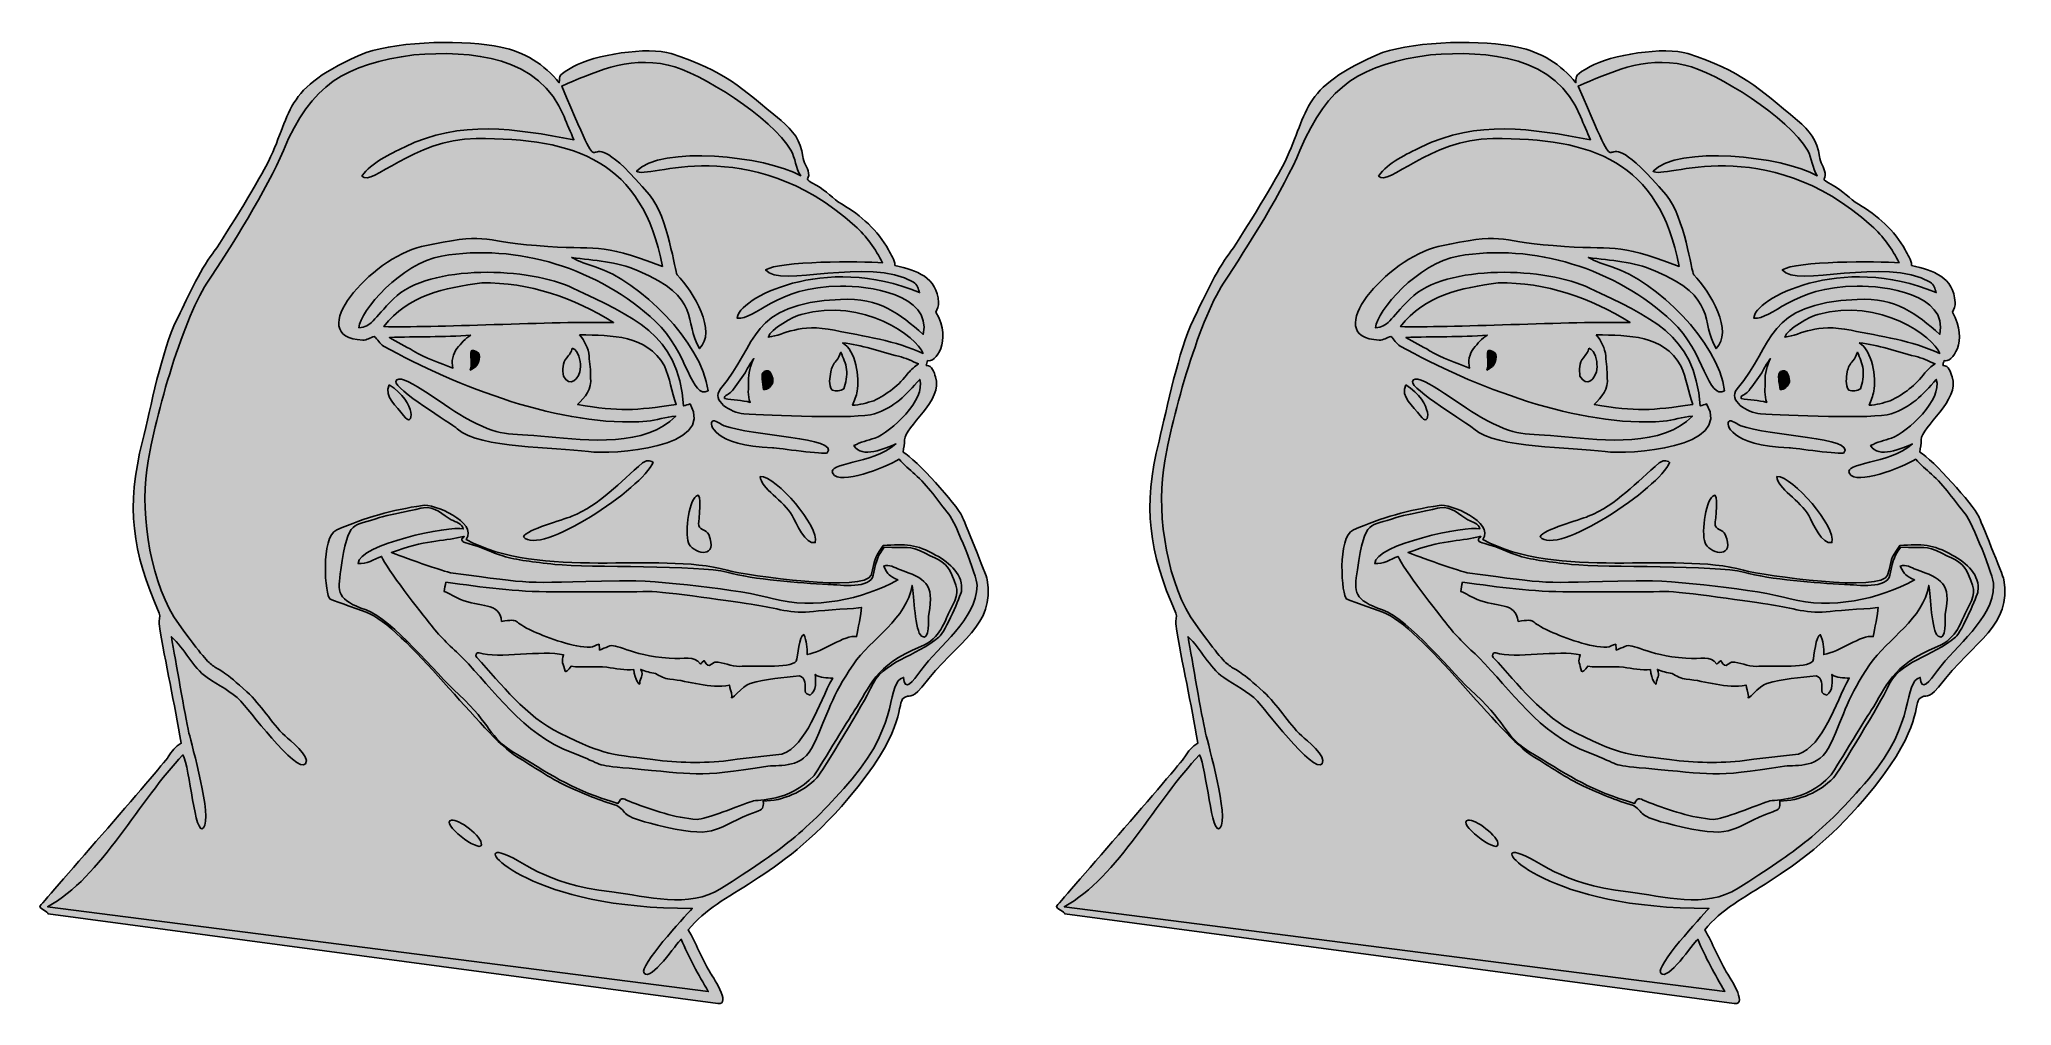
# Model space of a CAD drawing. Header units: millimetres. Extents: x 151 to 318, y -524 to -442.
import ezdxf

# ---------------------------------------------------------------- set-up
doc = ezdxf.new("R2010")
doc.units = ezdxf.units.MM
doc.header["$MEASUREMENT"] = 0
doc.layers.add('layer 1', color=7, linetype='Continuous')

msp = doc.modelspace()

# ---------------------------------------------------------------- hatches: boundary and pattern name
at = {"layer": 'layer 1', "true_color": 0x2b2a29}
h = msp.add_hatch(color=250, dxfattribs=at)
edge = h.paths.add_edge_path()
edge.add_spline(control_points=[(190.3307, -443.0042), (192.2737, -443.3502), (194.0464, -444.4755), (195.2748, -446.0076), (195.2915, -445.3265), (195.2154, -445.3778), (196.4779, -444.6355), (198.1643, -443.6441), (202.8257, -442.9166), (204.7467, -443.5384), (209.341, -445.0257), (210.6443, -446.3802), (214.0532, -449.2151), (215.0483, -450.0425), (215.7533, -450.9072), (215.8927, -452.2516), (215.9392, -452.7597), (216.3247, -453.1531), (216.3742, -453.6625), (216.5294, -454.2971), (215.7498, -453.9988), (217.0707, -454.7063), (217.8598, -455.1358), (218.4397, -455.853), (219.2158, -456.3022), (220.8108, -457.2303), (222.258, -458.5184), (223.1501, -460.1635), (223.3694, -460.5837), (223.6923, -460.98), (223.6984, -461.476), (225.5633, -461.9058), (227.2471, -462.4705), (227.3936, -464.6166), (227.4079, -464.9083), (227.2916, -465.1807), (227.1691, -465.4374), (228.5948, -467.9214), (227.0708, -469.7955), (226.458, -469.548), (226.4021, -469.6821), (226.3655, -469.8229), (226.3496, -469.9686), (226.8689, -469.9302), (227.0183, -470.5354), (227.1338, -470.9319), (227.8446, -472.8641), (224.5162, -475.17), (224.5151, -476.2506), (224.5281, -476.6003), (224.4483, -476.9433), (224.3914, -477.2856), (225.5104, -477.9208), (228.8881, -481.7154), (229.3974, -482.7487), (229.4428, -482.8411), (231.4657, -487.7826), (231.517, -488.0924), (232.1684, -492.0069), (229.149, -493.1378), (225.9692, -497.1984), (225.0018, -498.3954), (225.0327, -497.6514), (224.3458, -498.197), (223.893, -498.9185), (224.4574, -501.0903), (219.7317, -506.6451), (213.5847, -513.8714), (209.0257, -514.3061), (206.1878, -517.7533), (206.8649, -518.9082), (207.3322, -520.1707), (208.0133, -521.3235), (208.1415, -521.5485), (209.9378, -524.1754), (208.6914, -524.0079), (208.6914, -524.0079), (152.0008, -516.4098), (152.0008, -516.4098), (152.0008, -516.2257), (151.2509, -515.9484), (151.2856, -515.7681), (151.3058, -515.705), (161.6299, -503.9213), (162.16, -503.1075), (162.4485, -502.6595), (162.7683, -502.2044), (163.2551, -501.9549), (162.6999, -498.5567), (161.9207, -495.2506), (161.3851, -491.8332), (161.3416, -491.5375), (161.5337, -491.2363), (161.4022, -490.9497), (159.0722, -485.661), (158.5845, -481.9815), (159.9755, -476.3535), (160.6725, -473.5332), (161.5897, -468.7419), (162.8827, -466.0753), (163.5574, -464.6831), (164.8939, -461.7619), (165.8979, -460.4984), (166.5939, -459.6232), (169.7897, -454.3334), (170.4332, -453.0884), (172.7543, -448.5988), (171.5986, -446.4795), (178.9067, -443.4577), (181.8169, -442.4642), (187.4932, -442.3383), (190.3307, -443.0042)], knot_values=[0, 0, 0, 0, 0.02702703, 0.02702703, 0.02702703, 0.05405405, 0.05405405, 0.05405405, 0.08108108, 0.08108108, 0.08108108, 0.10810811, 0.10810811, 0.10810811, 0.13513514, 0.13513514, 0.13513514, 0.16216216, 0.16216216, 0.16216216, 0.18918919, 0.18918919, 0.18918919, 0.21621622, 0.21621622, 0.21621622, 0.24324324, 0.24324324, 0.24324324, 0.27027027, 0.27027027, 0.27027027, 0.2972973, 0.2972973, 0.2972973, 0.32432432, 0.32432432, 0.32432432, 0.35135135, 0.35135135, 0.35135135, 0.37837838, 0.37837838, 0.37837838, 0.40540541, 0.40540541, 0.40540541, 0.43243243, 0.43243243, 0.43243243, 0.45945946, 0.45945946, 0.45945946, 0.48648649, 0.48648649, 0.48648649, 0.51351351, 0.51351351, 0.51351351, 0.54054054, 0.54054054, 0.54054054, 0.56756757, 0.56756757, 0.56756757, 0.59459459, 0.59459459, 0.59459459, 0.62162162, 0.62162162, 0.62162162, 0.64864865, 0.64864865, 0.64864865, 0.67567568, 0.67567568, 0.67567568, 0.7027027, 0.7027027, 0.7027027, 0.72972973, 0.72972973, 0.72972973, 0.75675676, 0.75675676, 0.75675676, 0.78378378, 0.78378378, 0.78378378, 0.81081081, 0.81081081, 0.81081081, 0.83783784, 0.83783784, 0.83783784, 0.86486486, 0.86486486, 0.86486486, 0.89189189, 0.89189189, 0.89189189, 0.91891892, 0.91891892, 0.91891892, 0.94594595, 0.94594595, 0.94594595, 0.97297297, 0.97297297, 0.97297297, 1, 1, 1, 1], degree=3, periodic=1)
h = msp.add_hatch(color=250, dxfattribs=at)
edge = h.paths.add_edge_path()
edge.add_spline(control_points=[(276.4222, -443.0042), (278.3652, -443.3502), (280.1379, -444.4755), (281.3663, -446.0076), (281.383, -445.3265), (281.3069, -445.3778), (282.5694, -444.6355), (284.2558, -443.6441), (288.9172, -442.9166), (290.8382, -443.5384), (295.4325, -445.0257), (296.7358, -446.3802), (300.1447, -449.2151), (301.1398, -450.0425), (301.8448, -450.9072), (301.9842, -452.2516), (302.0307, -452.7597), (302.4162, -453.1531), (302.4657, -453.6625), (302.6209, -454.2971), (301.8413, -453.9988), (303.1622, -454.7063), (303.9513, -455.1358), (304.5312, -455.853), (305.3073, -456.3022), (306.9023, -457.2303), (308.3495, -458.5184), (309.2416, -460.1635), (309.4609, -460.5837), (309.7838, -460.98), (309.7899, -461.476), (311.6548, -461.9058), (313.3386, -462.4705), (313.4851, -464.6166), (313.4994, -464.9083), (313.3831, -465.1807), (313.2606, -465.4374), (314.6863, -467.9214), (313.1623, -469.7955), (312.5495, -469.548), (312.4936, -469.6821), (312.457, -469.8229), (312.4411, -469.9686), (312.9604, -469.9302), (313.1098, -470.5354), (313.2253, -470.9319), (313.9361, -472.8641), (310.6077, -475.17), (310.6066, -476.2506), (310.6196, -476.6003), (310.5398, -476.9433), (310.4829, -477.2856), (311.6019, -477.9208), (314.9796, -481.7154), (315.4889, -482.7487), (315.5343, -482.8411), (317.5572, -487.7826), (317.6085, -488.0924), (318.2599, -492.0069), (315.2405, -493.1378), (312.0607, -497.1984), (311.0933, -498.3954), (311.1242, -497.6514), (310.4373, -498.197), (309.9845, -498.9185), (310.5489, -501.0903), (305.8232, -506.6451), (299.6762, -513.8714), (295.1172, -514.3061), (292.2793, -517.7533), (292.9564, -518.9082), (293.4237, -520.1707), (294.1048, -521.3235), (294.233, -521.5485), (296.0293, -524.1754), (294.7829, -524.0079), (294.7829, -524.0079), (238.0923, -516.4098), (238.0923, -516.4098), (238.0923, -516.2257), (237.3424, -515.9484), (237.3771, -515.7681), (237.3973, -515.705), (247.7214, -503.9213), (248.2515, -503.1075), (248.54, -502.6595), (248.8598, -502.2044), (249.3466, -501.9549), (248.7914, -498.5567), (248.0122, -495.2506), (247.4766, -491.8332), (247.4331, -491.5375), (247.6252, -491.2363), (247.4937, -490.9497), (245.1637, -485.661), (244.676, -481.9815), (246.067, -476.3535), (246.764, -473.5332), (247.6812, -468.7419), (248.9742, -466.0753), (249.6489, -464.6831), (250.9854, -461.7619), (251.9894, -460.4984), (252.6854, -459.6232), (255.8812, -454.3334), (256.5247, -453.0884), (258.8458, -448.5988), (257.6901, -446.4795), (264.9982, -443.4577), (267.9084, -442.4642), (273.5847, -442.3383), (276.4222, -443.0042)], knot_values=[0, 0, 0, 0, 0.02702703, 0.02702703, 0.02702703, 0.05405405, 0.05405405, 0.05405405, 0.08108108, 0.08108108, 0.08108108, 0.10810811, 0.10810811, 0.10810811, 0.13513514, 0.13513514, 0.13513514, 0.16216216, 0.16216216, 0.16216216, 0.18918919, 0.18918919, 0.18918919, 0.21621622, 0.21621622, 0.21621622, 0.24324324, 0.24324324, 0.24324324, 0.27027027, 0.27027027, 0.27027027, 0.2972973, 0.2972973, 0.2972973, 0.32432432, 0.32432432, 0.32432432, 0.35135135, 0.35135135, 0.35135135, 0.37837838, 0.37837838, 0.37837838, 0.40540541, 0.40540541, 0.40540541, 0.43243243, 0.43243243, 0.43243243, 0.45945946, 0.45945946, 0.45945946, 0.48648649, 0.48648649, 0.48648649, 0.51351351, 0.51351351, 0.51351351, 0.54054054, 0.54054054, 0.54054054, 0.56756757, 0.56756757, 0.56756757, 0.59459459, 0.59459459, 0.59459459, 0.62162162, 0.62162162, 0.62162162, 0.64864865, 0.64864865, 0.64864865, 0.67567568, 0.67567568, 0.67567568, 0.7027027, 0.7027027, 0.7027027, 0.72972973, 0.72972973, 0.72972973, 0.75675676, 0.75675676, 0.75675676, 0.78378378, 0.78378378, 0.78378378, 0.81081081, 0.81081081, 0.81081081, 0.83783784, 0.83783784, 0.83783784, 0.86486486, 0.86486486, 0.86486486, 0.89189189, 0.89189189, 0.89189189, 0.91891892, 0.91891892, 0.91891892, 0.94594595, 0.94594595, 0.94594595, 0.97297297, 0.97297297, 0.97297297, 1, 1, 1, 1], degree=3, periodic=1)
h = msp.add_hatch(color=250, dxfattribs=at)
edge = h.paths.add_edge_path()
edge.add_spline(control_points=[(182.9501, -443.644), (187.827, -443.2542), (193.6361, -443.7452), (195.6733, -448.8741), (195.9303, -449.5378), (196.235, -450.1816), (196.5084, -450.8381), (191.5164, -449.9055), (186.933, -449.1137), (182.1567, -451.4557), (180.9307, -452.0567), (179.3592, -452.7521), (178.5606, -453.9101), (179.3979, -454.8635), (182.8297, -450.7865), (188.2333, -450.739), (196.6743, -450.665), (202.3185, -452.6657), (204.0144, -461.5654), (198.3688, -459.4235), (198.7474, -460.2558), (193.3523, -459.8054), (188.4322, -459.3945), (189.1871, -458.642), (183.6121, -459.8914), (179.373, -460.8417), (173.4333, -467.5719), (178.6233, -467.8035), (178.9817, -467.8275), (179.2668, -467.5667), (179.6037, -467.5046), (179.9113, -467.7162), (180.0459, -468.1219), (180.3849, -468.3084), (186.5632, -471.7581), (195.5721, -475.2303), (202.6748, -474.6839), (203.5106, -474.6171), (204.3027, -474.3015), (205.1396, -474.2387), (202.6671, -476.8656), (197.57, -476.3169), (194.3491, -475.9904), (190.7152, -475.6222), (190.4245, -476.1036), (187.2212, -474.3303), (185.3211, -473.2777), (181.6897, -470.2919), (181.4322, -471.3138), (181.2779, -471.9261), (186.1594, -474.9064), (186.6385, -475.3186), (188.6525, -477.042), (194.7576, -476.8405), (197.7529, -477.2473), (199.7424, -477.5176), (208.5474, -476.9811), (206.3476, -473.2076), (206.1677, -473.2705), (205.9876, -473.328), (205.8065, -473.3796), (205.3109, -467.1545), (201.5611, -465.9126), (196.4303, -463.3976), (192.8671, -461.651), (184.2512, -461.3018), (181.24, -464.3021), (179.4753, -466.0606), (179.3655, -466.7191), (178.3036, -466.759), (178.3988, -465.3276), (181.916, -461.2753), (185.3078, -460.6895), (191.7015, -459.5863), (198.6369, -461.743), (203.4225, -466.2218), (206.1732, -468.7963), (206.4628, -472.9161), (207.8718, -472.0937), (207.3128, -467.9395), (202.1074, -462.8173), (198.3236, -461.6073), (197.6398, -461.3903), (196.9526, -461.1646), (196.3291, -460.8012), (198.2714, -461.0911), (200.1055, -461.1372), (201.951, -461.9253), (207.3607, -464.2363), (205.7786, -466.1989), (207.1403, -468.5289), (208.6421, -467.0993), (206.6697, -463.7383), (205.2532, -462.2643), (205.0706, -462.0747), (204.4893, -457.3743), (202.9104, -455.5042), (195.9593, -447.2704), (200.1184, -457.1857), (195.4793, -446.2866), (198.0642, -445.2094), (200.9504, -443.7224), (204.5001, -444.5049), (207.2457, -445.137), (213.284, -448.9769), (214.888, -451.7256), (215.2831, -452.403), (215.2775, -453.2059), (215.7199, -453.8902), (212.738, -452.1961), (203.8352, -451.2912), (201.8165, -453.4993), (202.6005, -454.2776), (211.2339, -449.986), (220.3138, -458.135), (221.2902, -459.0059), (222.0714, -460.0907), (222.6491, -461.2604), (220.7789, -461.128), (213.8987, -461.0794), (212.7428, -461.8657), (213.9453, -463.4425), (221.3932, -460.6847), (225.2659, -462.8997), (225.5898, -463.0798), (225.6778, -463.4622), (225.7839, -463.7881), (217.7518, -460.3812), (210.2771, -464.3639), (210.3486, -465.9548), (211.9124, -466.1029), (213.5199, -463.2886), (219.0923, -463.2278), (221.3313, -463.203), (226.83, -463.8829), (226.0924, -467.3287), (224.0846, -465.568), (222.4646, -464.2103), (219.0913, -464.3632), (211.2382, -464.7182), (212.1861, -468.0739), (208.928, -471.947), (208.1024, -472.9283), (209.7966, -473.9673), (210.9002, -474.0435), (212.9585, -474.1853), (220.5358, -474.5087), (221.9641, -474.0556), (223.6645, -473.5163), (224.623, -472.4427), (225.795, -471.1394), (226.3532, -472.82), (223.3738, -475.6107), (221.9873, -476.1056), (221.3985, -476.3119), (220.773, -476.4275), (220.2297, -476.7483), (220.8627, -477.8753), (222.9202, -476.9605), (223.7753, -476.6056), (221.7208, -478.3426), (217.9018, -478.1612), (218.4499, -479.113), (219.0264, -480.1142), (222.8099, -478.6488), (224.0575, -477.8976), (224.4593, -478.3636), (224.9238, -478.7659), (225.3881, -479.1666), (226.4884, -480.1111), (227.3417, -481.4552), (228.2721, -482.5634), (228.8025, -483.1962), (230.6741, -487.8064), (230.652, -488.5995), (230.5703, -491.533), (227.4499, -493.638), (225.8861, -495.7962), (225.2413, -496.715), (224.499, -497.6753), (224.4332, -496.3734), (222.9273, -496.8434), (224.1728, -500.1627), (220.0748, -504.9574), (216.1446, -509.5557), (214.0096, -511.0503), (209.0071, -514.2344), (206.1965, -516.023), (202.75, -514.9061), (199.7119, -514.55), (193.6524, -513.8395), (192.2101, -511.7894), (190.347, -511.2553), (188.1706, -510.6311), (192.981, -516.0224), (206.541, -515.9463), (205.8263, -516.7364), (201.9929, -520.8341), (202.4549, -521.4245), (203.0453, -522.1789), (205.1963, -518.8992), (205.5959, -518.5527), (206.2188, -520.089), (207.0616, -521.5473), (207.8838, -522.9847), (207.8838, -522.9847), (151.9401, -515.803), (151.9401, -515.803), (156.5104, -513.3389), (159.7991, -506.6333), (163.4047, -502.9506), (163.9847, -504.0149), (164.4234, -509.9484), (165.1399, -509.1192), (165.9113, -508.227), (164.1428, -502.0928), (163.9147, -501.0953), (163.5493, -499.4953), (162.8021, -495.0221), (162.4273, -492.9394), (163.5806, -493.9622), (164.1698, -495.5013), (165.4507, -496.3978), (166.4211, -497.0394), (167.4896, -497.5565), (168.3174, -498.3923), (168.6694, -498.7364), (173.099, -504.6466), (173.7827, -503.6907), (174.2364, -503.0556), (172.4205, -501.6893), (172.0523, -501.3371), (170.8571, -500.1914), (170.0407, -498.712), (168.8111, -497.5979), (165.1767, -494.1922), (166.9008, -497.1487), (163.075, -491.8981), (160.6771, -488.6072), (159.7941, -482.7558), (160.3379, -478.8084), (160.8766, -474.8971), (163.2806, -466.2549), (165.4397, -462.9767), (167.4625, -459.9047), (170.5382, -455.0383), (171.9097, -451.735), (174.2324, -446.1382), (177.1736, -444.4288), (182.9501, -443.644)], knot_values=[0, 0, 0, 0, 0.01204819, 0.01204819, 0.01204819, 0.02409639, 0.02409639, 0.02409639, 0.03614458, 0.03614458, 0.03614458, 0.04819277, 0.04819277, 0.04819277, 0.06024096, 0.06024096, 0.06024096, 0.07228916, 0.07228916, 0.07228916, 0.08433735, 0.08433735, 0.08433735, 0.09638554, 0.09638554, 0.09638554, 0.10843373, 0.10843373, 0.10843373, 0.12048193, 0.12048193, 0.12048193, 0.13253012, 0.13253012, 0.13253012, 0.14457831, 0.14457831, 0.14457831, 0.15662651, 0.15662651, 0.15662651, 0.1686747, 0.1686747, 0.1686747, 0.18072289, 0.18072289, 0.18072289, 0.19277108, 0.19277108, 0.19277108, 0.20481928, 0.20481928, 0.20481928, 0.21686747, 0.21686747, 0.21686747, 0.22891566, 0.22891566, 0.22891566, 0.24096386, 0.24096386, 0.24096386, 0.25301205, 0.25301205, 0.25301205, 0.26506024, 0.26506024, 0.26506024, 0.27710843, 0.27710843, 0.27710843, 0.28915663, 0.28915663, 0.28915663, 0.30120482, 0.30120482, 0.30120482, 0.31325301, 0.31325301, 0.31325301, 0.3253012, 0.3253012, 0.3253012, 0.3373494, 0.3373494, 0.3373494, 0.34939759, 0.34939759, 0.34939759, 0.36144578, 0.36144578, 0.36144578, 0.37349398, 0.37349398, 0.37349398, 0.38554217, 0.38554217, 0.38554217, 0.39759036, 0.39759036, 0.39759036, 0.40963855, 0.40963855, 0.40963855, 0.42168675, 0.42168675, 0.42168675, 0.43373494, 0.43373494, 0.43373494, 0.44578313, 0.44578313, 0.44578313, 0.45783133, 0.45783133, 0.45783133, 0.46987952, 0.46987952, 0.46987952, 0.48192771, 0.48192771, 0.48192771, 0.4939759, 0.4939759, 0.4939759, 0.5060241, 0.5060241, 0.5060241, 0.51807229, 0.51807229, 0.51807229, 0.53012048, 0.53012048, 0.53012048, 0.54216867, 0.54216867, 0.54216867, 0.55421687, 0.55421687, 0.55421687, 0.56626506, 0.56626506, 0.56626506, 0.57831325, 0.57831325, 0.57831325, 0.59036145, 0.59036145, 0.59036145, 0.60240964, 0.60240964, 0.60240964, 0.61445783, 0.61445783, 0.61445783, 0.62650602, 0.62650602, 0.62650602, 0.63855422, 0.63855422, 0.63855422, 0.65060241, 0.65060241, 0.65060241, 0.6626506, 0.6626506, 0.6626506, 0.6746988, 0.6746988, 0.6746988, 0.68674699, 0.68674699, 0.68674699, 0.69879518, 0.69879518, 0.69879518, 0.71084337, 0.71084337, 0.71084337, 0.72289157, 0.72289157, 0.72289157, 0.73493976, 0.73493976, 0.73493976, 0.74698795, 0.74698795, 0.74698795, 0.75903614, 0.75903614, 0.75903614, 0.77108434, 0.77108434, 0.77108434, 0.78313253, 0.78313253, 0.78313253, 0.79518072, 0.79518072, 0.79518072, 0.80722892, 0.80722892, 0.80722892, 0.81927711, 0.81927711, 0.81927711, 0.8313253, 0.8313253, 0.8313253, 0.84337349, 0.84337349, 0.84337349, 0.85542169, 0.85542169, 0.85542169, 0.86746988, 0.86746988, 0.86746988, 0.87951807, 0.87951807, 0.87951807, 0.89156627, 0.89156627, 0.89156627, 0.90361446, 0.90361446, 0.90361446, 0.91566265, 0.91566265, 0.91566265, 0.92771084, 0.92771084, 0.92771084, 0.93975904, 0.93975904, 0.93975904, 0.95180723, 0.95180723, 0.95180723, 0.96385542, 0.96385542, 0.96385542, 0.97590361, 0.97590361, 0.97590361, 0.98795181, 0.98795181, 0.98795181, 1, 1, 1, 1], degree=3, periodic=1)
at = {"layer": 'layer 1', "true_color": 0xfefefe}
h = msp.add_hatch(color=7, dxfattribs=at)
edge = h.paths.add_edge_path()
edge.add_spline(control_points=[(269.0416, -443.644), (273.9185, -443.2542), (279.7276, -443.7452), (281.7648, -448.8741), (282.0218, -449.5378), (282.3265, -450.1816), (282.5999, -450.8381), (277.6079, -449.9055), (273.0245, -449.1137), (268.2482, -451.4557), (267.0222, -452.0567), (265.4507, -452.7521), (264.6521, -453.9101), (265.4894, -454.8635), (268.9212, -450.7865), (274.3248, -450.739), (282.7658, -450.665), (288.41, -452.6657), (290.1059, -461.5654), (284.4603, -459.4235), (284.8389, -460.2558), (279.4438, -459.8054), (274.5237, -459.3945), (275.2786, -458.642), (269.7036, -459.8914), (265.4645, -460.8417), (259.5248, -467.5719), (264.7148, -467.8035), (265.0732, -467.8275), (265.3583, -467.5667), (265.6952, -467.5046), (266.0028, -467.7162), (266.1374, -468.1219), (266.4764, -468.3084), (272.6547, -471.7581), (281.6636, -475.2303), (288.7663, -474.6839), (289.6021, -474.6171), (290.3942, -474.3015), (291.2311, -474.2387), (288.7586, -476.8656), (283.6615, -476.3169), (280.4406, -475.9904), (276.8067, -475.6222), (276.516, -476.1036), (273.3127, -474.3303), (271.4126, -473.2777), (267.7812, -470.2919), (267.5237, -471.3138), (267.3694, -471.9261), (272.2509, -474.9064), (272.73, -475.3186), (274.744, -477.042), (280.8491, -476.8405), (283.8444, -477.2473), (285.8339, -477.5176), (294.6389, -476.9811), (292.4391, -473.2076), (292.2592, -473.2705), (292.0791, -473.328), (291.898, -473.3796), (291.4024, -467.1545), (287.6526, -465.9126), (282.5218, -463.3976), (278.9586, -461.651), (270.3427, -461.3018), (267.3315, -464.3021), (265.5668, -466.0606), (265.457, -466.7191), (264.3951, -466.759), (264.4903, -465.3276), (268.0075, -461.2753), (271.3993, -460.6895), (277.793, -459.5863), (284.7284, -461.743), (289.514, -466.2218), (292.2647, -468.7963), (292.5543, -472.9161), (293.9633, -472.0937), (293.4043, -467.9395), (288.1989, -462.8173), (284.4151, -461.6073), (283.7313, -461.3903), (283.0441, -461.1646), (282.4206, -460.8012), (284.3629, -461.0911), (286.197, -461.1372), (288.0425, -461.9253), (293.4522, -464.2363), (291.8701, -466.1989), (293.2318, -468.5289), (294.7336, -467.0993), (292.7612, -463.7383), (291.3447, -462.2643), (291.1621, -462.0747), (290.5808, -457.3743), (289.0019, -455.5042), (282.0508, -447.2704), (286.2099, -457.1857), (281.5708, -446.2866), (284.1557, -445.2094), (287.0419, -443.7224), (290.5916, -444.5049), (293.3372, -445.137), (299.3755, -448.9769), (300.9795, -451.7256), (301.3746, -452.403), (301.369, -453.2059), (301.8114, -453.8902), (298.8295, -452.1961), (289.9267, -451.2912), (287.908, -453.4993), (288.692, -454.2776), (297.3254, -449.986), (306.4053, -458.135), (307.3817, -459.0059), (308.1629, -460.0907), (308.7406, -461.2604), (306.8704, -461.128), (299.9902, -461.0794), (298.8343, -461.8657), (300.0368, -463.4425), (307.4847, -460.6847), (311.3574, -462.8997), (311.6813, -463.0798), (311.7693, -463.4622), (311.8754, -463.7881), (303.8433, -460.3812), (296.3686, -464.3639), (296.4401, -465.9548), (298.0039, -466.1029), (299.6114, -463.2886), (305.1838, -463.2278), (307.4228, -463.203), (312.9215, -463.8829), (312.1839, -467.3287), (310.1761, -465.568), (308.5561, -464.2103), (305.1828, -464.3632), (297.3297, -464.7182), (298.2776, -468.0739), (295.0195, -471.947), (294.1939, -472.9283), (295.8881, -473.9673), (296.9917, -474.0435), (299.05, -474.1853), (306.6273, -474.5087), (308.0556, -474.0556), (309.756, -473.5163), (310.7145, -472.4427), (311.8865, -471.1394), (312.4447, -472.82), (309.4653, -475.6107), (308.0788, -476.1056), (307.49, -476.3119), (306.8645, -476.4275), (306.3212, -476.7483), (306.9542, -477.8753), (309.0117, -476.9605), (309.8668, -476.6056), (307.8123, -478.3426), (303.9933, -478.1612), (304.5414, -479.113), (305.1179, -480.1142), (308.9014, -478.6488), (310.149, -477.8976), (310.5508, -478.3636), (311.0153, -478.7659), (311.4796, -479.1666), (312.5799, -480.1111), (313.4332, -481.4552), (314.3636, -482.5634), (314.894, -483.1962), (316.7656, -487.8064), (316.7435, -488.5995), (316.6618, -491.533), (313.5414, -493.638), (311.9776, -495.7962), (311.3328, -496.715), (310.5905, -497.6753), (310.5247, -496.3734), (309.0188, -496.8434), (310.2643, -500.1627), (306.1663, -504.9574), (302.2361, -509.5557), (300.1011, -511.0503), (295.0986, -514.2344), (292.288, -516.023), (288.8415, -514.9061), (285.8034, -514.55), (279.7439, -513.8395), (278.3016, -511.7894), (276.4385, -511.2553), (274.2621, -510.6311), (279.0725, -516.0224), (292.6325, -515.9463), (291.9178, -516.7364), (288.0844, -520.8341), (288.5464, -521.4245), (289.1368, -522.1789), (291.2878, -518.8992), (291.6874, -518.5527), (292.3103, -520.089), (293.1531, -521.5473), (293.9753, -522.9847), (293.9753, -522.9847), (238.0316, -515.803), (238.0316, -515.803), (242.6019, -513.3389), (245.8906, -506.6333), (249.4962, -502.9506), (250.0762, -504.0149), (250.5149, -509.9484), (251.2314, -509.1192), (252.0028, -508.227), (250.2343, -502.0928), (250.0062, -501.0953), (249.6408, -499.4953), (248.8936, -495.0221), (248.5188, -492.9394), (249.6721, -493.9622), (250.2613, -495.5013), (251.5422, -496.3978), (252.5126, -497.0394), (253.5811, -497.5565), (254.4089, -498.3923), (254.7609, -498.7364), (259.1905, -504.6466), (259.8742, -503.6907), (260.3279, -503.0556), (258.512, -501.6893), (258.1438, -501.3371), (256.9486, -500.1914), (256.1322, -498.712), (254.9026, -497.5979), (251.2682, -494.1922), (252.9923, -497.1487), (249.1665, -491.8981), (246.7686, -488.6072), (245.8856, -482.7558), (246.4294, -478.8084), (246.9681, -474.8971), (249.3721, -466.2549), (251.5312, -462.9767), (253.554, -459.9047), (256.6297, -455.0383), (258.0012, -451.735), (260.3239, -446.1382), (263.2651, -444.4288), (269.0416, -443.644)], knot_values=[0, 0, 0, 0, 0.01204819, 0.01204819, 0.01204819, 0.02409639, 0.02409639, 0.02409639, 0.03614458, 0.03614458, 0.03614458, 0.04819277, 0.04819277, 0.04819277, 0.06024096, 0.06024096, 0.06024096, 0.07228916, 0.07228916, 0.07228916, 0.08433735, 0.08433735, 0.08433735, 0.09638554, 0.09638554, 0.09638554, 0.10843373, 0.10843373, 0.10843373, 0.12048193, 0.12048193, 0.12048193, 0.13253012, 0.13253012, 0.13253012, 0.14457831, 0.14457831, 0.14457831, 0.15662651, 0.15662651, 0.15662651, 0.1686747, 0.1686747, 0.1686747, 0.18072289, 0.18072289, 0.18072289, 0.19277108, 0.19277108, 0.19277108, 0.20481928, 0.20481928, 0.20481928, 0.21686747, 0.21686747, 0.21686747, 0.22891566, 0.22891566, 0.22891566, 0.24096386, 0.24096386, 0.24096386, 0.25301205, 0.25301205, 0.25301205, 0.26506024, 0.26506024, 0.26506024, 0.27710843, 0.27710843, 0.27710843, 0.28915663, 0.28915663, 0.28915663, 0.30120482, 0.30120482, 0.30120482, 0.31325301, 0.31325301, 0.31325301, 0.3253012, 0.3253012, 0.3253012, 0.3373494, 0.3373494, 0.3373494, 0.34939759, 0.34939759, 0.34939759, 0.36144578, 0.36144578, 0.36144578, 0.37349398, 0.37349398, 0.37349398, 0.38554217, 0.38554217, 0.38554217, 0.39759036, 0.39759036, 0.39759036, 0.40963855, 0.40963855, 0.40963855, 0.42168675, 0.42168675, 0.42168675, 0.43373494, 0.43373494, 0.43373494, 0.44578313, 0.44578313, 0.44578313, 0.45783133, 0.45783133, 0.45783133, 0.46987952, 0.46987952, 0.46987952, 0.48192771, 0.48192771, 0.48192771, 0.4939759, 0.4939759, 0.4939759, 0.5060241, 0.5060241, 0.5060241, 0.51807229, 0.51807229, 0.51807229, 0.53012048, 0.53012048, 0.53012048, 0.54216867, 0.54216867, 0.54216867, 0.55421687, 0.55421687, 0.55421687, 0.56626506, 0.56626506, 0.56626506, 0.57831325, 0.57831325, 0.57831325, 0.59036145, 0.59036145, 0.59036145, 0.60240964, 0.60240964, 0.60240964, 0.61445783, 0.61445783, 0.61445783, 0.62650602, 0.62650602, 0.62650602, 0.63855422, 0.63855422, 0.63855422, 0.65060241, 0.65060241, 0.65060241, 0.6626506, 0.6626506, 0.6626506, 0.6746988, 0.6746988, 0.6746988, 0.68674699, 0.68674699, 0.68674699, 0.69879518, 0.69879518, 0.69879518, 0.71084337, 0.71084337, 0.71084337, 0.72289157, 0.72289157, 0.72289157, 0.73493976, 0.73493976, 0.73493976, 0.74698795, 0.74698795, 0.74698795, 0.75903614, 0.75903614, 0.75903614, 0.77108434, 0.77108434, 0.77108434, 0.78313253, 0.78313253, 0.78313253, 0.79518072, 0.79518072, 0.79518072, 0.80722892, 0.80722892, 0.80722892, 0.81927711, 0.81927711, 0.81927711, 0.8313253, 0.8313253, 0.8313253, 0.84337349, 0.84337349, 0.84337349, 0.85542169, 0.85542169, 0.85542169, 0.86746988, 0.86746988, 0.86746988, 0.87951807, 0.87951807, 0.87951807, 0.89156627, 0.89156627, 0.89156627, 0.90361446, 0.90361446, 0.90361446, 0.91566265, 0.91566265, 0.91566265, 0.92771084, 0.92771084, 0.92771084, 0.93975904, 0.93975904, 0.93975904, 0.95180723, 0.95180723, 0.95180723, 0.96385542, 0.96385542, 0.96385542, 0.97590361, 0.97590361, 0.97590361, 0.98795181, 0.98795181, 0.98795181, 1, 1, 1, 1], degree=3, periodic=1)
at = {"layer": 'layer 1', "true_color": 0x2b2a29}
h = msp.add_hatch(color=250, dxfattribs=at)
edge = h.paths.add_edge_path()
edge.add_spline(control_points=[(188.7016, -462.9575), (192.7601, -462.9112), (196.4685, -464.2059), (199.8697, -466.316), (195.091, -466.2086), (184.2077, -466.7902), (180.4216, -466.6608), (182.5068, -463.9737), (185.5304, -463.382), (188.7016, -462.9575)], knot_values=[0, 0, 0, 0, 0.33333333, 0.33333333, 0.33333333, 0.66666667, 0.66666667, 0.66666667, 1, 1, 1, 1], degree=3, periodic=1)
h = msp.add_hatch(color=250, dxfattribs=at)
edge = h.paths.add_edge_path()
edge.add_spline(control_points=[(215.7531, -465.6317), (221.0602, -464.1879), (225.5454, -467.5085), (226.0862, -468.9404), (223.7751, -467.8463), (221.0611, -467.4816), (218.5803, -466.9747), (215.5286, -466.3507), (214.4304, -467.3452), (212.9776, -467.5653), (213.1239, -466.8672), (215.1687, -465.7836), (215.7531, -465.6317)], knot_values=[0, 0, 0, 0, 0.25, 0.25, 0.25, 0.5, 0.5, 0.5, 0.75, 0.75, 0.75, 1, 1, 1, 1], degree=3, periodic=1)
at = {"layer": 'layer 1', "true_color": 0xfefefe}
h = msp.add_hatch(color=7, dxfattribs=at)
edge = h.paths.add_edge_path()
edge.add_spline(control_points=[(274.7931, -462.9575), (278.8516, -462.9112), (282.56, -464.2059), (285.9612, -466.316), (281.1825, -466.2086), (270.2992, -466.7902), (266.5131, -466.6608), (268.5983, -463.9737), (271.6219, -463.382), (274.7931, -462.9575)], knot_values=[0, 0, 0, 0, 0.33333333, 0.33333333, 0.33333333, 0.66666667, 0.66666667, 0.66666667, 1, 1, 1, 1], degree=3, periodic=1)
h = msp.add_hatch(color=7, dxfattribs=at)
edge = h.paths.add_edge_path()
edge.add_spline(control_points=[(301.8446, -465.6317), (307.1517, -464.1879), (311.6369, -467.5085), (312.1777, -468.9404), (309.8666, -467.8463), (307.1526, -467.4816), (304.6718, -466.9747), (301.6201, -466.3507), (300.5219, -467.3452), (299.0691, -467.5653), (299.2154, -466.8672), (301.2602, -465.7836), (301.8446, -465.6317)], knot_values=[0, 0, 0, 0, 0.25, 0.25, 0.25, 0.5, 0.5, 0.5, 0.75, 0.75, 0.75, 1, 1, 1, 1], degree=3, periodic=1)
at = {"layer": 'layer 1', "true_color": 0x2b2a29}
h = msp.add_hatch(color=250, dxfattribs=at)
edge = h.paths.add_edge_path()
edge.add_spline(control_points=[(187.7767, -467.3882), (187.2979, -467.6564), (186.9631, -468.0997), (186.6079, -468.5056), (186.2698, -468.9851), (186.103, -469.6003), (186.2698, -470.1772), (185.1234, -469.735), (183.9448, -469.3435), (182.8873, -468.7036), (182.2314, -468.3114), (181.5374, -467.9845), (180.8838, -467.5877), (183.1445, -467.4899), (185.5347, -467.573), (187.7767, -467.3882)], knot_values=[0, 0, 0, 0, 0.2, 0.2, 0.2, 0.4, 0.4, 0.4, 0.6, 0.6, 0.6, 0.8, 0.8, 0.8, 1, 1, 1, 1], degree=3, periodic=1)
h = msp.add_hatch(color=250, dxfattribs=at)
edge = h.paths.add_edge_path()
edge.add_spline(control_points=[(196.9937, -467.3499), (199.8151, -467.4397), (202.5981, -467.3199), (204.173, -469.979), (204.6507, -471.0232), (204.7741, -472.1867), (205.1771, -473.2563), (201.6235, -473.7747), (200.4517, -473.8817), (196.8219, -473.2511), (197.4442, -472.6747), (198.0594, -471.8975), (197.9267, -470.9928), (197.9561, -470.3774), (197.8155, -469.7766), (197.8084, -469.1636), (197.7335, -468.4914), (197.4259, -467.8638), (196.9937, -467.3499)], knot_values=[0, 0, 0, 0, 0.16666667, 0.16666667, 0.16666667, 0.33333333, 0.33333333, 0.33333333, 0.5, 0.5, 0.5, 0.66666667, 0.66666667, 0.66666667, 0.83333333, 0.83333333, 0.83333333, 1, 1, 1, 1], degree=3, periodic=1)
at = {"layer": 'layer 1', "true_color": 0xfefefe}
h = msp.add_hatch(color=7, dxfattribs=at)
edge = h.paths.add_edge_path()
edge.add_spline(control_points=[(273.8682, -467.3882), (273.3894, -467.6564), (273.0546, -468.0997), (272.6994, -468.5056), (272.3613, -468.9851), (272.1945, -469.6003), (272.3613, -470.1772), (271.2149, -469.735), (270.0363, -469.3435), (268.9788, -468.7036), (268.3229, -468.3114), (267.6289, -467.9845), (266.9753, -467.5877), (269.236, -467.4899), (271.6262, -467.573), (273.8682, -467.3882)], knot_values=[0, 0, 0, 0, 0.2, 0.2, 0.2, 0.4, 0.4, 0.4, 0.6, 0.6, 0.6, 0.8, 0.8, 0.8, 1, 1, 1, 1], degree=3, periodic=1)
h = msp.add_hatch(color=7, dxfattribs=at)
edge = h.paths.add_edge_path()
edge.add_spline(control_points=[(283.0852, -467.3499), (285.9066, -467.4397), (288.6896, -467.3199), (290.2645, -469.979), (290.7422, -471.0232), (290.8656, -472.1867), (291.2686, -473.2563), (287.715, -473.7747), (286.5432, -473.8817), (282.9134, -473.2511), (283.5357, -472.6747), (284.1509, -471.8975), (284.0182, -470.9928), (284.0476, -470.3774), (283.907, -469.7766), (283.8999, -469.1636), (283.825, -468.4914), (283.5174, -467.8638), (283.0852, -467.3499)], knot_values=[0, 0, 0, 0, 0.16666667, 0.16666667, 0.16666667, 0.33333333, 0.33333333, 0.33333333, 0.5, 0.5, 0.5, 0.66666667, 0.66666667, 0.66666667, 0.83333333, 0.83333333, 0.83333333, 1, 1, 1, 1], degree=3, periodic=1)
at = {"layer": 'layer 1', "true_color": 0x2b2a29}
h = msp.add_hatch(color=250, dxfattribs=at)
edge = h.paths.add_edge_path()
edge.add_spline(control_points=[(188.0181, -468.6951), (188.359, -468.7379), (188.5426, -468.989), (188.5196, -469.2003), (188.4267, -469.9321), (188.2944, -470.0144), (187.7333, -470.3441), (187.927, -469.8879), (187.7405, -469.3978), (187.7965, -468.9233), (187.8252, -468.6809), (187.8083, -468.6687), (188.0181, -468.6951)], knot_values=[0, 0, 0, 0, 0.25, 0.25, 0.25, 0.5, 0.5, 0.5, 0.75, 0.75, 0.75, 1, 1, 1, 1], degree=3, periodic=1)
h = msp.add_hatch(color=250, dxfattribs=at)
edge = h.paths.add_edge_path()
edge.add_spline(control_points=[(196.3765, -468.4791), (196.9877, -468.7645), (197.0314, -469.4931), (197.0777, -470.0809), (197.007, -471.2192), (196.1169, -471.8202), (195.6185, -470.8551), (195.5487, -470.3328), (195.5336, -469.7238), (195.9049, -469.3039), (196.1174, -469.0642), (196.3087, -468.799), (196.3765, -468.4791)], knot_values=[0, 0, 0, 0, 0.25, 0.25, 0.25, 0.5, 0.5, 0.5, 0.75, 0.75, 0.75, 1, 1, 1, 1], degree=3, periodic=1)
h = msp.add_hatch(color=250, dxfattribs=at)
edge = h.paths.add_edge_path()
edge.add_spline(control_points=[(218.731, -469.5649), (218.9304, -469.3605), (218.9828, -469.0733), (219.1195, -468.8323), (219.3158, -469.3039), (219.5395, -469.7734), (219.6011, -470.2863), (219.6619, -470.8459), (219.5434, -471.4044), (219.3695, -471.9345), (219.066, -472.1442), (218.73, -472.1261), (218.386, -472.0461), (218.047, -471.5881), (218.1854, -471.0057), (218.2606, -470.4877), (218.3152, -470.1386), (218.4962, -469.824), (218.731, -469.5649)], knot_values=[0, 0, 0, 0, 0.16666667, 0.16666667, 0.16666667, 0.33333333, 0.33333333, 0.33333333, 0.5, 0.5, 0.5, 0.66666667, 0.66666667, 0.66666667, 0.83333333, 0.83333333, 0.83333333, 1, 1, 1, 1], degree=3, periodic=1)
h = msp.add_hatch(color=250, dxfattribs=at)
edge = h.paths.add_edge_path()
edge.add_spline(control_points=[(219.267, -468.0459), (220.8913, -468.1938), (222.4272, -468.7827), (224.0008, -469.1734), (224.5877, -469.3111), (225.1302, -469.5821), (225.6854, -469.8111), (225.3768, -470.0352), (225.0747, -470.3025), (224.8224, -470.588), (224.0736, -471.6059), (223.0465, -472.4105), (221.9019, -472.9376), (221.3253, -473.1357), (220.7243, -473.2896), (220.1131, -473.325), (220.266, -472.9327), (220.4279, -472.5408), (220.5007, -472.1229), (220.7319, -471.0072), (220.3774, -468.6679), (219.267, -468.0459)], knot_values=[0, 0, 0, 0, 0.14285714, 0.14285714, 0.14285714, 0.28571429, 0.28571429, 0.28571429, 0.42857143, 0.42857143, 0.42857143, 0.57142857, 0.57142857, 0.57142857, 0.71428571, 0.71428571, 0.71428571, 0.85714286, 0.85714286, 0.85714286, 1, 1, 1, 1], degree=3, periodic=1)
at = {"layer": 'layer 1', "true_color": 0xfefefe}
h = msp.add_hatch(color=7, dxfattribs=at)
edge = h.paths.add_edge_path()
edge.add_spline(control_points=[(274.1096, -468.6951), (274.4505, -468.7379), (274.6341, -468.989), (274.6111, -469.2003), (274.5182, -469.9321), (274.3859, -470.0144), (273.8248, -470.3441), (274.0185, -469.8879), (273.832, -469.3978), (273.888, -468.9233), (273.9167, -468.6809), (273.8998, -468.6687), (274.1096, -468.6951)], knot_values=[0, 0, 0, 0, 0.25, 0.25, 0.25, 0.5, 0.5, 0.5, 0.75, 0.75, 0.75, 1, 1, 1, 1], degree=3, periodic=1)
h = msp.add_hatch(color=7, dxfattribs=at)
edge = h.paths.add_edge_path()
edge.add_spline(control_points=[(282.468, -468.4791), (283.0792, -468.7645), (283.1229, -469.4931), (283.1692, -470.0809), (283.0985, -471.2192), (282.2084, -471.8202), (281.71, -470.8551), (281.6402, -470.3328), (281.6251, -469.7238), (281.9964, -469.3039), (282.2089, -469.0642), (282.4002, -468.799), (282.468, -468.4791)], knot_values=[0, 0, 0, 0, 0.25, 0.25, 0.25, 0.5, 0.5, 0.5, 0.75, 0.75, 0.75, 1, 1, 1, 1], degree=3, periodic=1)
h = msp.add_hatch(color=7, dxfattribs=at)
edge = h.paths.add_edge_path()
edge.add_spline(control_points=[(304.8225, -469.5649), (305.0219, -469.3605), (305.0743, -469.0733), (305.211, -468.8323), (305.4073, -469.3039), (305.631, -469.7734), (305.6926, -470.2863), (305.7534, -470.8459), (305.6349, -471.4044), (305.461, -471.9345), (305.1575, -472.1442), (304.8215, -472.1261), (304.4775, -472.0461), (304.1385, -471.5881), (304.2769, -471.0057), (304.3521, -470.4877), (304.4067, -470.1386), (304.5877, -469.824), (304.8225, -469.5649)], knot_values=[0, 0, 0, 0, 0.16666667, 0.16666667, 0.16666667, 0.33333333, 0.33333333, 0.33333333, 0.5, 0.5, 0.5, 0.66666667, 0.66666667, 0.66666667, 0.83333333, 0.83333333, 0.83333333, 1, 1, 1, 1], degree=3, periodic=1)
h = msp.add_hatch(color=7, dxfattribs=at)
edge = h.paths.add_edge_path()
edge.add_spline(control_points=[(305.3585, -468.0459), (306.9828, -468.1938), (308.5187, -468.7827), (310.0923, -469.1734), (310.6792, -469.3111), (311.2217, -469.5821), (311.7769, -469.8111), (311.4683, -470.0352), (311.1662, -470.3025), (310.9139, -470.588), (310.1651, -471.6059), (309.138, -472.4105), (307.9934, -472.9376), (307.4168, -473.1357), (306.8158, -473.2896), (306.2046, -473.325), (306.3575, -472.9327), (306.5194, -472.5408), (306.5922, -472.1229), (306.8234, -471.0072), (306.4689, -468.6679), (305.3585, -468.0459)], knot_values=[0, 0, 0, 0, 0.14285714, 0.14285714, 0.14285714, 0.28571429, 0.28571429, 0.28571429, 0.42857143, 0.42857143, 0.42857143, 0.57142857, 0.57142857, 0.57142857, 0.71428571, 0.71428571, 0.71428571, 0.85714286, 0.85714286, 0.85714286, 1, 1, 1, 1], degree=3, periodic=1)
at = {"layer": 'layer 1', "true_color": 0x2b2a29}
h = msp.add_hatch(color=250, dxfattribs=at)
edge = h.paths.add_edge_path()
edge.add_spline(control_points=[(211.1287, -470.3552), (211.3088, -470.0102), (211.5243, -469.6863), (211.751, -469.3719), (211.4596, -469.9666), (211.2642, -470.6223), (211.2955, -471.2902), (211.3138, -471.8894), (211.1924, -472.5166), (211.4434, -473.0832), (210.7312, -472.885), (209.9873, -472.895), (209.2668, -472.7483), (209.2709, -472.7038), (209.2791, -472.6157), (209.283, -472.5713), (209.5595, -472.4167), (209.8324, -472.2374), (210.0167, -471.9731), (210.3979, -471.442), (210.8231, -470.937), (211.1287, -470.3552)], knot_values=[0, 0, 0, 0, 0.14285714, 0.14285714, 0.14285714, 0.28571429, 0.28571429, 0.28571429, 0.42857143, 0.42857143, 0.42857143, 0.57142857, 0.57142857, 0.57142857, 0.71428571, 0.71428571, 0.71428571, 0.85714286, 0.85714286, 0.85714286, 1, 1, 1, 1], degree=3, periodic=1)
h = msp.add_hatch(color=250, dxfattribs=at)
edge = h.paths.add_edge_path()
edge.add_spline(control_points=[(212.6114, -470.4687), (212.8697, -470.3514), (213.0551, -470.2991), (213.2405, -470.7494), (213.3243, -470.9537), (213.402, -471.1992), (213.3591, -471.3475), (213.2907, -471.6664), (212.8958, -472.078), (212.577, -471.9953), (212.5001, -471.4884), (212.2969, -470.6984), (212.6114, -470.4687)], knot_values=[0, 0, 0, 0, 0.25, 0.25, 0.25, 0.5, 0.5, 0.5, 0.75, 0.75, 0.75, 1, 1, 1, 1], degree=3, periodic=1)
at = {"layer": 'layer 1', "true_color": 0xfefefe}
h = msp.add_hatch(color=7, dxfattribs=at)
edge = h.paths.add_edge_path()
edge.add_spline(control_points=[(297.2202, -470.3552), (297.4003, -470.0102), (297.6158, -469.6863), (297.8425, -469.3719), (297.5511, -469.9666), (297.3557, -470.6223), (297.387, -471.2902), (297.4053, -471.8894), (297.2839, -472.5166), (297.5349, -473.0832), (296.8227, -472.885), (296.0788, -472.895), (295.3583, -472.7483), (295.3624, -472.7038), (295.3706, -472.6157), (295.3745, -472.5713), (295.651, -472.4167), (295.9239, -472.2374), (296.1082, -471.9731), (296.4894, -471.442), (296.9146, -470.937), (297.2202, -470.3552)], knot_values=[0, 0, 0, 0, 0.14285714, 0.14285714, 0.14285714, 0.28571429, 0.28571429, 0.28571429, 0.42857143, 0.42857143, 0.42857143, 0.57142857, 0.57142857, 0.57142857, 0.71428571, 0.71428571, 0.71428571, 0.85714286, 0.85714286, 0.85714286, 1, 1, 1, 1], degree=3, periodic=1)
h = msp.add_hatch(color=7, dxfattribs=at)
edge = h.paths.add_edge_path()
edge.add_spline(control_points=[(298.7029, -470.4687), (298.9612, -470.3514), (299.1466, -470.2991), (299.332, -470.7494), (299.4158, -470.9537), (299.4935, -471.1992), (299.4506, -471.3475), (299.3822, -471.6664), (298.9873, -472.078), (298.6685, -471.9953), (298.5916, -471.4884), (298.3884, -470.6984), (298.7029, -470.4687)], knot_values=[0, 0, 0, 0, 0.25, 0.25, 0.25, 0.5, 0.5, 0.5, 0.75, 0.75, 0.75, 1, 1, 1, 1], degree=3, periodic=1)
at = {"layer": 'layer 1', "true_color": 0x2b2a29}
h = msp.add_hatch(color=250, dxfattribs=at)
edge = h.paths.add_edge_path()
edge.add_spline(control_points=[(180.8597, -471.5816), (180.38, -472.626), (181.5267, -473.4154), (182.0869, -474.2062), (182.9495, -475.4245), (183.2648, -473.1033), (180.8597, -471.5816)], knot_values=[0, 0, 0, 0, 0.5, 0.5, 0.5, 1, 1, 1, 1], degree=3, periodic=1)
at = {"layer": 'layer 1', "true_color": 0xfefefe}
h = msp.add_hatch(color=7, dxfattribs=at)
edge = h.paths.add_edge_path()
edge.add_spline(control_points=[(266.9512, -471.5816), (266.4715, -472.626), (267.6182, -473.4154), (268.1784, -474.2062), (269.041, -475.4245), (269.3563, -473.1033), (266.9512, -471.5816)], knot_values=[0, 0, 0, 0, 0.5, 0.5, 0.5, 1, 1, 1, 1], degree=3, periodic=1)
at = {"layer": 'layer 1', "true_color": 0x2b2a29}
h = msp.add_hatch(color=250, dxfattribs=at)
edge = h.paths.add_edge_path()
edge.add_spline(control_points=[(208.2926, -474.6414), (207.8461, -474.8746), (208.3616, -476.742), (213.3225, -476.9283), (213.8328, -476.9478), (217.7262, -477.543), (217.9672, -477.3485), (219.0801, -476.0705), (211.5362, -475.9143), (209.2498, -475.0594), (208.9231, -474.94), (208.6518, -474.6497), (208.2926, -474.6414)], knot_values=[0, 0, 0, 0, 0.25, 0.25, 0.25, 0.5, 0.5, 0.5, 0.75, 0.75, 0.75, 1, 1, 1, 1], degree=3, periodic=1)
at = {"layer": 'layer 1', "true_color": 0xfefefe}
h = msp.add_hatch(color=7, dxfattribs=at)
edge = h.paths.add_edge_path()
edge.add_spline(control_points=[(294.3841, -474.6414), (293.9376, -474.8746), (294.4531, -476.742), (299.414, -476.9283), (299.9243, -476.9478), (303.8177, -477.543), (304.0587, -477.3485), (305.1716, -476.0705), (297.6277, -475.9143), (295.3413, -475.0594), (295.0146, -474.94), (294.7433, -474.6497), (294.3841, -474.6414)], knot_values=[0, 0, 0, 0, 0.25, 0.25, 0.25, 0.5, 0.5, 0.5, 0.75, 0.75, 0.75, 1, 1, 1, 1], degree=3, periodic=1)
at = {"layer": 'layer 1', "true_color": 0x2b2a29}
h = msp.add_hatch(color=250, dxfattribs=at)
edge = h.paths.add_edge_path()
edge.add_spline(control_points=[(202.3347, -478.2103), (200.4075, -479.8337), (198.7314, -481.7561), (196.327, -482.7314), (195.5723, -483.0376), (192.5111, -483.8549), (192.2473, -484.457), (193.573, -486.2155), (202.3757, -480.3132), (203.2109, -478.1678), (202.954, -477.9422), (202.5816, -477.9988), (202.3347, -478.2103)], knot_values=[0, 0, 0, 0, 0.25, 0.25, 0.25, 0.5, 0.5, 0.5, 0.75, 0.75, 0.75, 1, 1, 1, 1], degree=3, periodic=1)
at = {"layer": 'layer 1', "true_color": 0xfefefe}
h = msp.add_hatch(color=7, dxfattribs=at)
edge = h.paths.add_edge_path()
edge.add_spline(control_points=[(288.4262, -478.2103), (286.499, -479.8337), (284.8229, -481.7561), (282.4185, -482.7314), (281.6638, -483.0376), (278.6026, -483.8549), (278.3388, -484.457), (279.6645, -486.2155), (288.4672, -480.3132), (289.3024, -478.1678), (289.0455, -477.9422), (288.6731, -477.9988), (288.4262, -478.2103)], knot_values=[0, 0, 0, 0, 0.25, 0.25, 0.25, 0.5, 0.5, 0.5, 0.75, 0.75, 0.75, 1, 1, 1, 1], degree=3, periodic=1)
at = {"layer": 'layer 1', "true_color": 0x2b2a29}
h = msp.add_hatch(color=250, dxfattribs=at)
edge = h.paths.add_edge_path()
edge.add_spline(control_points=[(206.879, -481.0226), (206.1958, -481.4519), (205.8553, -484.4893), (206.2779, -485.1257), (206.8235, -485.9469), (208.7682, -486.3295), (207.9293, -484.2706), (207.7534, -483.8526), (207.0135, -483.8719), (207.0652, -483.3427), (207.0709, -483.2382), (207.4274, -480.4503), (206.879, -481.0226)], knot_values=[0, 0, 0, 0, 0.25, 0.25, 0.25, 0.5, 0.5, 0.5, 0.75, 0.75, 0.75, 1, 1, 1, 1], degree=3, periodic=1)
h = msp.add_hatch(color=250, dxfattribs=at)
edge = h.paths.add_edge_path()
edge.add_spline(control_points=[(212.2895, -479.3569), (212.3275, -480.3732), (214.2846, -481.38), (215.0012, -482.6706), (215.3159, -483.237), (216.1291, -485.2045), (216.9502, -484.9555), (217.3137, -483.6136), (213.6621, -479.3397), (212.2895, -479.3569)], knot_values=[0, 0, 0, 0, 0.33333333, 0.33333333, 0.33333333, 0.66666667, 0.66666667, 0.66666667, 1, 1, 1, 1], degree=3, periodic=1)
at = {"layer": 'layer 1', "true_color": 0xfefefe}
h = msp.add_hatch(color=7, dxfattribs=at)
edge = h.paths.add_edge_path()
edge.add_spline(control_points=[(292.9705, -481.0226), (292.2873, -481.4519), (291.9468, -484.4893), (292.3694, -485.1257), (292.915, -485.9469), (294.8597, -486.3295), (294.0208, -484.2706), (293.8449, -483.8526), (293.105, -483.8719), (293.1567, -483.3427), (293.1624, -483.2382), (293.5189, -480.4503), (292.9705, -481.0226)], knot_values=[0, 0, 0, 0, 0.25, 0.25, 0.25, 0.5, 0.5, 0.5, 0.75, 0.75, 0.75, 1, 1, 1, 1], degree=3, periodic=1)
h = msp.add_hatch(color=7, dxfattribs=at)
edge = h.paths.add_edge_path()
edge.add_spline(control_points=[(298.381, -479.3569), (298.419, -480.3732), (300.3761, -481.38), (301.0927, -482.6706), (301.4074, -483.237), (302.2206, -485.2045), (303.0417, -484.9555), (303.4052, -483.6136), (299.7536, -479.3397), (298.381, -479.3569)], knot_values=[0, 0, 0, 0, 0.33333333, 0.33333333, 0.33333333, 0.66666667, 0.66666667, 0.66666667, 1, 1, 1, 1], degree=3, periodic=1)
at = {"layer": 'layer 1', "true_color": 0x2b2a29}
h = msp.add_hatch(color=250, dxfattribs=at)
edge = h.paths.add_edge_path()
edge.add_spline(control_points=[(183.692, -481.8156), (181.0994, -482.1969), (178.8616, -482.8391), (176.4285, -483.8779), (175.0392, -484.471), (175.4417, -489.4919), (175.857, -489.7467), (175.863, -489.75), (176.6602, -490.0352), (178.9199, -490.848), (182.1642, -492.0012), (188.9178, -501.4426), (191.6614, -503.0781), (193.0645, -503.9151), (194.4295, -504.8902), (195.9084, -505.5907), (197.2872, -506.2169), (198.69, -506.7998), (200.1452, -507.224), (201.3324, -508.0261), (200.1502, -508.1017), (204.3005, -509.0563), (208.8587, -510.1048), (208.434, -509.0202), (211.9402, -507.754), (212.5104, -507.5482), (212.5939, -507.4509), (212.5445, -506.8586), (214.2149, -506.834), (215.9358, -506.0721), (217.0766, -504.8936), (217.4718, -504.4857), (221.267, -498.1981), (221.632, -497.3228), (222.6394, -494.9091), (225.481, -494.6718), (227.4277, -492.962), (227.9698, -492.486), (229.2758, -489.4315), (229.3265, -489.0921), (229.5149, -487.7131), (228.3798, -486.7), (227.1456, -486.0108), (225.5043, -485.0946), (224.5733, -485.047), (222.7047, -485.2148), (221.8232, -486.4386), (222.0788, -486.326), (221.6716, -487.7128), (221.2391, -489.1852), (211.2391, -487.7734), (209.4795, -487.295), (203.538, -485.6792), (193.7152, -488.1612), (187.3853, -484.6886), (188.4477, -483.2234), (184.5577, -481.6211), (183.692, -481.8156)], knot_values=[0, 0, 0, 0, 0.05263158, 0.05263158, 0.05263158, 0.10526316, 0.10526316, 0.10526316, 0.15789474, 0.15789474, 0.15789474, 0.21052632, 0.21052632, 0.21052632, 0.26315789, 0.26315789, 0.26315789, 0.31578947, 0.31578947, 0.31578947, 0.36842105, 0.36842105, 0.36842105, 0.42105263, 0.42105263, 0.42105263, 0.47368421, 0.47368421, 0.47368421, 0.52631579, 0.52631579, 0.52631579, 0.57894737, 0.57894737, 0.57894737, 0.63157895, 0.63157895, 0.63157895, 0.68421053, 0.68421053, 0.68421053, 0.73684211, 0.73684211, 0.73684211, 0.78947368, 0.78947368, 0.78947368, 0.84210526, 0.84210526, 0.84210526, 0.89473684, 0.89473684, 0.89473684, 0.94736842, 0.94736842, 0.94736842, 1, 1, 1, 1], degree=3, periodic=1)
h = msp.add_hatch(color=250, dxfattribs=at)
edge = h.paths.add_edge_path()
edge.add_spline(control_points=[(183.7637, -482.0162), (184.6931, -481.8068), (185.464, -482.6462), (186.1263, -483.0277), (186.5009, -483.2305), (187.0382, -483.3071), (187.1343, -483.8021), (186.0445, -483.4852), (178.2621, -485.1218), (178.2399, -486.7324), (178.9674, -486.8277), (179.5653, -486.3509), (180.2221, -486.1365), (180.6244, -487.1219), (183.5435, -490.8777), (184.4387, -491.9851), (185.2157, -492.9879), (186.1689, -493.8329), (187.0715, -494.7169), (189.7764, -497.4491), (192.1084, -501.1363), (196.3433, -502.7455), (199.2399, -503.8461), (198.0044, -503.7907), (201.192, -504.0742), (206.9208, -504.583), (206.7045, -504.8749), (212.9462, -503.9059), (214.0295, -503.7377), (215.8563, -504.1842), (216.838, -502.0247), (218.0251, -499.414), (218.3202, -497.9817), (220.148, -495.3202), (221.7119, -493.0426), (224.7093, -491.4431), (225.1505, -488.5883), (225.3048, -489.4407), (225.3926, -492.4978), (225.9538, -492.8756), (226.7093, -493.3835), (226.482, -491.3912), (226.5578, -491.0146), (227.0896, -488.3764), (226.2161, -488.0106), (224.0931, -487.2335), (223.6599, -487.0897), (223.2157, -486.7561), (222.7464, -486.947), (223.1351, -487.7463), (223.169, -487.7258), (223.9543, -488.1245), (220.9324, -489.7677), (216.8138, -490.6484), (213.4267, -489.7174), (210.6176, -488.9454), (203.6107, -488.1194), (200.3737, -488.1924), (191.5078, -488.3923), (193.6115, -488.5038), (186.0738, -487.5195), (185.7616, -487.479), (181.6613, -486.0662), (181.0611, -485.8055), (183.813, -484.7592), (185.4675, -484.8297), (186.8781, -484.5067), (187.9094, -484.2699), (186.222, -484.716), (187.568, -485.0484), (188.7698, -485.3452), (189.5404, -485.8099), (190.4815, -486.0899), (191.6846, -486.4479), (193.0663, -486.6055), (194.9108, -486.8007), (197.833, -487.1097), (207.159, -486.8397), (209.4652, -487.4667), (211.7535, -488.0891), (215.6361, -488.3839), (218.015, -488.4979), (219.1932, -488.5543), (221.6218, -488.9023), (221.8649, -487.7202), (222.1732, -486.2202), (222.2663, -486.0666), (222.7835, -485.358), (224.7648, -485.4357), (224.8386, -485.1519), (226.2564, -485.854), (227.5052, -486.4814), (228.0902, -486.6211), (228.5211, -487.6865), (229.1095, -489.142), (229.1585, -489.2067), (228.2651, -490.9054), (227.9491, -491.5066), (227.5649, -493.0904), (225.8963, -493.768), (221.9032, -495.3896), (221.6243, -497.1478), (220.2553, -499.2168), (219.882, -499.781), (216.9424, -504.5953), (216.8477, -504.6931), (214.6069, -507.0077), (212.2202, -506.6508), (211.567, -506.88), (210.6606, -507.1976), (207.5505, -508.4268), (206.9508, -508.4058), (205.03, -508.2718), (203.2381, -507.632), (201.4445, -506.9685), (200.6724, -506.6827), (200.5923, -506.4014), (200.2401, -507.0497), (196.4481, -505.9451), (194.9317, -504.8322), (191.7615, -502.9422), (189.0201, -501.308), (189.6988, -500.5067), (186.7587, -497.8344), (184.7424, -496.0019), (181.1991, -491.468), (178.9056, -490.6617), (176.4613, -489.8025), (176.4838, -489.1998), (176.7695, -487.2677), (177.4405, -482.7272), (177.7795, -483.7127), (180.0575, -482.8284), (180.243, -482.7564), (183.569, -482.0447), (183.7637, -482.0162)], knot_values=[0, 0, 0, 0, 0.02222222, 0.02222222, 0.02222222, 0.04444444, 0.04444444, 0.04444444, 0.06666667, 0.06666667, 0.06666667, 0.08888889, 0.08888889, 0.08888889, 0.11111111, 0.11111111, 0.11111111, 0.13333333, 0.13333333, 0.13333333, 0.15555556, 0.15555556, 0.15555556, 0.17777778, 0.17777778, 0.17777778, 0.2, 0.2, 0.2, 0.22222222, 0.22222222, 0.22222222, 0.24444444, 0.24444444, 0.24444444, 0.26666667, 0.26666667, 0.26666667, 0.28888889, 0.28888889, 0.28888889, 0.31111111, 0.31111111, 0.31111111, 0.33333333, 0.33333333, 0.33333333, 0.35555556, 0.35555556, 0.35555556, 0.37777778, 0.37777778, 0.37777778, 0.4, 0.4, 0.4, 0.42222222, 0.42222222, 0.42222222, 0.44444444, 0.44444444, 0.44444444, 0.46666667, 0.46666667, 0.46666667, 0.48888889, 0.48888889, 0.48888889, 0.51111111, 0.51111111, 0.51111111, 0.53333333, 0.53333333, 0.53333333, 0.55555556, 0.55555556, 0.55555556, 0.57777778, 0.57777778, 0.57777778, 0.6, 0.6, 0.6, 0.62222222, 0.62222222, 0.62222222, 0.64444444, 0.64444444, 0.64444444, 0.66666667, 0.66666667, 0.66666667, 0.68888889, 0.68888889, 0.68888889, 0.71111111, 0.71111111, 0.71111111, 0.73333333, 0.73333333, 0.73333333, 0.75555556, 0.75555556, 0.75555556, 0.77777778, 0.77777778, 0.77777778, 0.8, 0.8, 0.8, 0.82222222, 0.82222222, 0.82222222, 0.84444444, 0.84444444, 0.84444444, 0.86666667, 0.86666667, 0.86666667, 0.88888889, 0.88888889, 0.88888889, 0.91111111, 0.91111111, 0.91111111, 0.93333333, 0.93333333, 0.93333333, 0.95555556, 0.95555556, 0.95555556, 0.97777778, 0.97777778, 0.97777778, 1, 1, 1, 1], degree=3, periodic=1)
at = {"layer": 'layer 1', "true_color": 0xfefefe}
h = msp.add_hatch(color=7, dxfattribs=at)
edge = h.paths.add_edge_path()
edge.add_spline(control_points=[(269.7835, -481.8156), (267.1909, -482.1969), (264.9531, -482.8391), (262.52, -483.8779), (261.1307, -484.471), (261.5332, -489.4919), (261.9485, -489.7467), (261.9545, -489.75), (262.7517, -490.0352), (265.0114, -490.848), (268.2557, -492.0012), (275.0093, -501.4426), (277.7529, -503.0781), (279.156, -503.9151), (280.521, -504.8902), (281.9999, -505.5907), (283.3787, -506.2169), (284.7815, -506.7998), (286.2367, -507.224), (287.4239, -508.0261), (286.2417, -508.1017), (290.392, -509.0563), (294.9502, -510.1048), (294.5255, -509.0202), (298.0317, -507.754), (298.6019, -507.5482), (298.6854, -507.4509), (298.636, -506.8586), (300.3064, -506.834), (302.0273, -506.0721), (303.1681, -504.8936), (303.5633, -504.4857), (307.3585, -498.1981), (307.7235, -497.3228), (308.7309, -494.9091), (311.5725, -494.6718), (313.5192, -492.962), (314.0613, -492.486), (315.3673, -489.4315), (315.418, -489.0921), (315.6064, -487.7131), (314.4713, -486.7), (313.2371, -486.0108), (311.5958, -485.0946), (310.6648, -485.047), (308.7962, -485.2148), (307.9147, -486.4386), (308.1703, -486.326), (307.7631, -487.7128), (307.3306, -489.1852), (297.3306, -487.7734), (295.571, -487.295), (289.6295, -485.6792), (279.8067, -488.1612), (273.4768, -484.6886), (274.5392, -483.2234), (270.6492, -481.6211), (269.7835, -481.8156)], knot_values=[0, 0, 0, 0, 0.05263158, 0.05263158, 0.05263158, 0.10526316, 0.10526316, 0.10526316, 0.15789474, 0.15789474, 0.15789474, 0.21052632, 0.21052632, 0.21052632, 0.26315789, 0.26315789, 0.26315789, 0.31578947, 0.31578947, 0.31578947, 0.36842105, 0.36842105, 0.36842105, 0.42105263, 0.42105263, 0.42105263, 0.47368421, 0.47368421, 0.47368421, 0.52631579, 0.52631579, 0.52631579, 0.57894737, 0.57894737, 0.57894737, 0.63157895, 0.63157895, 0.63157895, 0.68421053, 0.68421053, 0.68421053, 0.73684211, 0.73684211, 0.73684211, 0.78947368, 0.78947368, 0.78947368, 0.84210526, 0.84210526, 0.84210526, 0.89473684, 0.89473684, 0.89473684, 0.94736842, 0.94736842, 0.94736842, 1, 1, 1, 1], degree=3, periodic=1)
h = msp.add_hatch(color=7, dxfattribs=at)
edge = h.paths.add_edge_path()
edge.add_spline(control_points=[(269.8552, -482.0162), (270.7846, -481.8068), (271.5555, -482.6462), (272.2178, -483.0277), (272.5924, -483.2305), (273.1297, -483.3071), (273.2258, -483.8021), (272.136, -483.4852), (264.3536, -485.1218), (264.3314, -486.7324), (265.0589, -486.8277), (265.6568, -486.3509), (266.3136, -486.1365), (266.7159, -487.1219), (269.635, -490.8777), (270.5302, -491.9851), (271.3072, -492.9879), (272.2604, -493.8329), (273.163, -494.7169), (275.8679, -497.4491), (278.1999, -501.1363), (282.4348, -502.7455), (285.3314, -503.8461), (284.0959, -503.7907), (287.2835, -504.0742), (293.0123, -504.583), (292.796, -504.8749), (299.0377, -503.9059), (300.121, -503.7377), (301.9478, -504.1842), (302.9295, -502.0247), (304.1166, -499.414), (304.4117, -497.9817), (306.2395, -495.3202), (307.8034, -493.0426), (310.8008, -491.4431), (311.242, -488.5883), (311.3963, -489.4407), (311.4841, -492.4978), (312.0453, -492.8756), (312.8008, -493.3835), (312.5735, -491.3912), (312.6493, -491.0146), (313.1811, -488.3764), (312.3076, -488.0106), (310.1846, -487.2335), (309.7514, -487.0897), (309.3072, -486.7561), (308.8379, -486.947), (309.2266, -487.7463), (309.2605, -487.7258), (310.0458, -488.1245), (307.0239, -489.7677), (302.9053, -490.6484), (299.5182, -489.7174), (296.7091, -488.9454), (289.7022, -488.1194), (286.4652, -488.1924), (277.5993, -488.3923), (279.703, -488.5038), (272.1653, -487.5195), (271.8531, -487.479), (267.7528, -486.0662), (267.1526, -485.8055), (269.9045, -484.7592), (271.559, -484.8297), (272.9696, -484.5067), (274.0009, -484.2699), (272.3135, -484.716), (273.6595, -485.0484), (274.8613, -485.3452), (275.6319, -485.8099), (276.573, -486.0899), (277.7761, -486.4479), (279.1578, -486.6055), (281.0023, -486.8007), (283.9245, -487.1097), (293.2505, -486.8397), (295.5567, -487.4667), (297.845, -488.0891), (301.7276, -488.3839), (304.1065, -488.4979), (305.2847, -488.5543), (307.7133, -488.9023), (307.9564, -487.7202), (308.2647, -486.2202), (308.3578, -486.0666), (308.875, -485.358), (310.8563, -485.4357), (310.9301, -485.1519), (312.3479, -485.854), (313.5967, -486.4814), (314.1817, -486.6211), (314.6126, -487.6865), (315.201, -489.142), (315.25, -489.2067), (314.3566, -490.9054), (314.0406, -491.5066), (313.6564, -493.0904), (311.9878, -493.768), (307.9947, -495.3896), (307.7158, -497.1478), (306.3468, -499.2168), (305.9735, -499.781), (303.0339, -504.5953), (302.9392, -504.6931), (300.6984, -507.0077), (298.3117, -506.6508), (297.6585, -506.88), (296.7521, -507.1976), (293.642, -508.4268), (293.0423, -508.4058), (291.1215, -508.2718), (289.3296, -507.632), (287.536, -506.9685), (286.7639, -506.6827), (286.6838, -506.4014), (286.3316, -507.0497), (282.5396, -505.9451), (281.0232, -504.8322), (277.853, -502.9422), (275.1116, -501.308), (275.7903, -500.5067), (272.8502, -497.8344), (270.8339, -496.0019), (267.2906, -491.468), (264.9971, -490.6617), (262.5528, -489.8025), (262.5753, -489.1998), (262.861, -487.2677), (263.532, -482.7272), (263.871, -483.7127), (266.149, -482.8284), (266.3345, -482.7564), (269.6605, -482.0447), (269.8552, -482.0162)], knot_values=[0, 0, 0, 0, 0.02222222, 0.02222222, 0.02222222, 0.04444444, 0.04444444, 0.04444444, 0.06666667, 0.06666667, 0.06666667, 0.08888889, 0.08888889, 0.08888889, 0.11111111, 0.11111111, 0.11111111, 0.13333333, 0.13333333, 0.13333333, 0.15555556, 0.15555556, 0.15555556, 0.17777778, 0.17777778, 0.17777778, 0.2, 0.2, 0.2, 0.22222222, 0.22222222, 0.22222222, 0.24444444, 0.24444444, 0.24444444, 0.26666667, 0.26666667, 0.26666667, 0.28888889, 0.28888889, 0.28888889, 0.31111111, 0.31111111, 0.31111111, 0.33333333, 0.33333333, 0.33333333, 0.35555556, 0.35555556, 0.35555556, 0.37777778, 0.37777778, 0.37777778, 0.4, 0.4, 0.4, 0.42222222, 0.42222222, 0.42222222, 0.44444444, 0.44444444, 0.44444444, 0.46666667, 0.46666667, 0.46666667, 0.48888889, 0.48888889, 0.48888889, 0.51111111, 0.51111111, 0.51111111, 0.53333333, 0.53333333, 0.53333333, 0.55555556, 0.55555556, 0.55555556, 0.57777778, 0.57777778, 0.57777778, 0.6, 0.6, 0.6, 0.62222222, 0.62222222, 0.62222222, 0.64444444, 0.64444444, 0.64444444, 0.66666667, 0.66666667, 0.66666667, 0.68888889, 0.68888889, 0.68888889, 0.71111111, 0.71111111, 0.71111111, 0.73333333, 0.73333333, 0.73333333, 0.75555556, 0.75555556, 0.75555556, 0.77777778, 0.77777778, 0.77777778, 0.8, 0.8, 0.8, 0.82222222, 0.82222222, 0.82222222, 0.84444444, 0.84444444, 0.84444444, 0.86666667, 0.86666667, 0.86666667, 0.88888889, 0.88888889, 0.88888889, 0.91111111, 0.91111111, 0.91111111, 0.93333333, 0.93333333, 0.93333333, 0.95555556, 0.95555556, 0.95555556, 0.97777778, 0.97777778, 0.97777778, 1, 1, 1, 1], degree=3, periodic=1)
at = {"layer": 'layer 1', "true_color": 0x2b2a29}
h = msp.add_hatch(color=250, dxfattribs=at)
edge = h.paths.add_edge_path()
edge.add_spline(control_points=[(185.6719, -488.303), (188.8671, -488.7492), (191.4987, -489.1314), (194.7646, -489.1257), (197.4672, -489.121), (200.1618, -489.1618), (202.8637, -489.1034), (204.086, -489.0771), (210.4154, -490.0189), (211.846, -490.2294), (213.5699, -490.4831), (214.9533, -491.0388), (216.8154, -490.786), (217.6949, -490.6669), (220.4958, -490.555), (220.86, -490.4449), (220.8813, -491.0412), (220.5372, -492.2632), (220.4571, -492.915), (219.4407, -492.7463), (217.5753, -494.2336), (216.2704, -494.4399), (216.2752, -493.861), (216.2135, -493.2784), (215.9745, -492.7463), (215.5891, -492.8348), (215.4586, -494.6036), (215.3372, -495.0035), (214.8283, -495.6426), (211.5561, -495.3506), (210.5469, -495.4407), (209.8244, -495.4901), (209.1727, -495.046), (208.4533, -495.0976), (208.2934, -495.1674), (208.1599, -495.2838), (208.0051, -495.3615), (207.7612, -495.3881), (207.6671, -495.0966), (207.5152, -494.9579), (207.4163, -495.0541), (207.3169, -495.1521), (207.2199, -495.2514), (206.6406, -494.448), (205.9394, -494.8555), (204.5707, -494.7576), (201.2057, -494.5172), (200.1088, -493.4136), (199.4173, -493.7536), (199.1775, -493.8632), (198.9395, -493.9723), (198.6916, -494.0615), (198.6786, -493.8965), (198.6655, -493.7337), (198.6512, -493.5706), (198.3842, -493.6112), (198.1565, -493.7861), (197.8932, -493.8257), (196.5552, -493.8572), (194.3495, -493.0345), (193.093, -492.4848), (191.1771, -491.6471), (192.0404, -491.3677), (190.3884, -491.6419), (190.218, -489.9646), (188.5326, -490.4697), (186.9136, -489.7749), (186.432, -489.582), (186.0029, -489.2833), (185.5221, -489.0901), (185.5576, -488.825), (185.6021, -488.5611), (185.6719, -488.303)], knot_values=[0, 0, 0, 0, 0.04166667, 0.04166667, 0.04166667, 0.08333333, 0.08333333, 0.08333333, 0.125, 0.125, 0.125, 0.16666667, 0.16666667, 0.16666667, 0.20833333, 0.20833333, 0.20833333, 0.25, 0.25, 0.25, 0.29166667, 0.29166667, 0.29166667, 0.33333333, 0.33333333, 0.33333333, 0.375, 0.375, 0.375, 0.41666667, 0.41666667, 0.41666667, 0.45833333, 0.45833333, 0.45833333, 0.5, 0.5, 0.5, 0.54166667, 0.54166667, 0.54166667, 0.58333333, 0.58333333, 0.58333333, 0.625, 0.625, 0.625, 0.66666667, 0.66666667, 0.66666667, 0.70833333, 0.70833333, 0.70833333, 0.75, 0.75, 0.75, 0.79166667, 0.79166667, 0.79166667, 0.83333333, 0.83333333, 0.83333333, 0.875, 0.875, 0.875, 0.91666667, 0.91666667, 0.91666667, 0.95833333, 0.95833333, 0.95833333, 1, 1, 1, 1], degree=3, periodic=1)
at = {"layer": 'layer 1', "true_color": 0xfefefe}
h = msp.add_hatch(color=7, dxfattribs=at)
edge = h.paths.add_edge_path()
edge.add_spline(control_points=[(271.7634, -488.303), (274.9586, -488.7492), (277.5902, -489.1314), (280.8561, -489.1257), (283.5587, -489.121), (286.2533, -489.1618), (288.9552, -489.1034), (290.1775, -489.0771), (296.5069, -490.0189), (297.9375, -490.2294), (299.6614, -490.4831), (301.0448, -491.0388), (302.9069, -490.786), (303.7864, -490.6669), (306.5873, -490.555), (306.9515, -490.4449), (306.9728, -491.0412), (306.6287, -492.2632), (306.5486, -492.915), (305.5322, -492.7463), (303.6668, -494.2336), (302.3619, -494.4399), (302.3667, -493.861), (302.305, -493.2784), (302.066, -492.7463), (301.6806, -492.8348), (301.5501, -494.6036), (301.4287, -495.0035), (300.9198, -495.6426), (297.6476, -495.3506), (296.6384, -495.4407), (295.9159, -495.4901), (295.2642, -495.046), (294.5448, -495.0976), (294.3849, -495.1674), (294.2514, -495.2838), (294.0966, -495.3615), (293.8527, -495.3881), (293.7586, -495.0966), (293.6067, -494.9579), (293.5078, -495.0541), (293.4084, -495.1521), (293.3114, -495.2514), (292.7321, -494.448), (292.0309, -494.8555), (290.6622, -494.7576), (287.2972, -494.5172), (286.2003, -493.4136), (285.5088, -493.7536), (285.269, -493.8632), (285.031, -493.9723), (284.7831, -494.0615), (284.7701, -493.8965), (284.757, -493.7337), (284.7427, -493.5706), (284.4757, -493.6112), (284.248, -493.7861), (283.9847, -493.8257), (282.6467, -493.8572), (280.441, -493.0345), (279.1845, -492.4848), (277.2686, -491.6471), (278.1319, -491.3677), (276.4799, -491.6419), (276.3095, -489.9646), (274.6241, -490.4697), (273.0051, -489.7749), (272.5235, -489.582), (272.0944, -489.2833), (271.6136, -489.0901), (271.6491, -488.825), (271.6936, -488.5611), (271.7634, -488.303)], knot_values=[0, 0, 0, 0, 0.04166667, 0.04166667, 0.04166667, 0.08333333, 0.08333333, 0.08333333, 0.125, 0.125, 0.125, 0.16666667, 0.16666667, 0.16666667, 0.20833333, 0.20833333, 0.20833333, 0.25, 0.25, 0.25, 0.29166667, 0.29166667, 0.29166667, 0.33333333, 0.33333333, 0.33333333, 0.375, 0.375, 0.375, 0.41666667, 0.41666667, 0.41666667, 0.45833333, 0.45833333, 0.45833333, 0.5, 0.5, 0.5, 0.54166667, 0.54166667, 0.54166667, 0.58333333, 0.58333333, 0.58333333, 0.625, 0.625, 0.625, 0.66666667, 0.66666667, 0.66666667, 0.70833333, 0.70833333, 0.70833333, 0.75, 0.75, 0.75, 0.79166667, 0.79166667, 0.79166667, 0.83333333, 0.83333333, 0.83333333, 0.875, 0.875, 0.875, 0.91666667, 0.91666667, 0.91666667, 0.95833333, 0.95833333, 0.95833333, 1, 1, 1, 1], degree=3, periodic=1)
at = {"layer": 'layer 1', "true_color": 0x2b2a29}
h = msp.add_hatch(color=250, dxfattribs=at)
edge = h.paths.add_edge_path()
edge.add_spline(control_points=[(188.2815, -494.6781), (188.1085, -494.5229), (188.2462, -494.2102), (188.4901, -494.3043), (190.1129, -494.8166), (193.8448, -494.0429), (195.6421, -494.466), (195.3993, -494.9846), (195.6241, -495.2784), (195.7596, -495.8541), (195.7902, -495.9838), (196.0625, -495.7745), (196.2725, -495.4334), (197.2811, -495.5602), (198.302, -495.4437), (199.314, -495.5118), (200.0628, -495.6439), (200.8217, -495.7725), (201.5859, -495.714), (201.6638, -496.5983), (202.0742, -497.094), (202.0843, -496.9089), (202.1191, -496.2769), (202.4416, -496.3749), (202.1796, -495.6956), (202.5621, -495.9123), (203.0062, -495.9508), (203.4263, -496.055), (203.8067, -496.2523), (204.182, -496.4901), (204.6226, -496.5232), (206.2902, -496.6609), (208.0062, -497.3888), (209.6838, -497.0322), (209.699, -497.3338), (209.8656, -497.5175), (209.8842, -497.9672), (209.6597, -498.5541), (210.8039, -497.0443), (211.4463, -496.8925), (212.8064, -496.5232), (214.2161, -496.3755), (215.6113, -496.2532), (216.1689, -496.4161), (216.106, -497.0484), (216.102, -497.5058), (216.0789, -497.7507), (216.35, -497.8086), (216.525, -497.8805), (217.0574, -497.4886), (217.0046, -496.7135), (216.9561, -496.1215), (217.366, -496.4666), (217.9274, -496.4138), (218.4273, -496.4386), (217.182, -498.6479), (216.2816, -502.0787), (214.1138, -502.8929), (214.1138, -502.8929), (210.3516, -503.3072), (210.3516, -503.3072), (208.2549, -503.655), (206.1179, -503.636), (204.0082, -503.4364), (199.3971, -502.8246), (199.3947, -503.0966), (195.3121, -501.0953), (192.4176, -499.6758), (190.4128, -496.9963), (188.2815, -494.6781)], knot_values=[0, 0, 0, 0, 0.04347826, 0.04347826, 0.04347826, 0.08695652, 0.08695652, 0.08695652, 0.13043478, 0.13043478, 0.13043478, 0.17391304, 0.17391304, 0.17391304, 0.2173913, 0.2173913, 0.2173913, 0.26086957, 0.26086957, 0.26086957, 0.30434783, 0.30434783, 0.30434783, 0.34782609, 0.34782609, 0.34782609, 0.39130435, 0.39130435, 0.39130435, 0.43478261, 0.43478261, 0.43478261, 0.47826087, 0.47826087, 0.47826087, 0.52173913, 0.52173913, 0.52173913, 0.56521739, 0.56521739, 0.56521739, 0.60869565, 0.60869565, 0.60869565, 0.65217391, 0.65217391, 0.65217391, 0.69565217, 0.69565217, 0.69565217, 0.73913043, 0.73913043, 0.73913043, 0.7826087, 0.7826087, 0.7826087, 0.82608696, 0.82608696, 0.82608696, 0.86956522, 0.86956522, 0.86956522, 0.91304348, 0.91304348, 0.91304348, 0.95652174, 0.95652174, 0.95652174, 1, 1, 1, 1], degree=3, periodic=1)
at = {"layer": 'layer 1', "true_color": 0xfefefe}
h = msp.add_hatch(color=7, dxfattribs=at)
edge = h.paths.add_edge_path()
edge.add_spline(control_points=[(274.373, -494.6781), (274.2, -494.5229), (274.3377, -494.2102), (274.5816, -494.3043), (276.2044, -494.8166), (279.9363, -494.0429), (281.7336, -494.466), (281.4908, -494.9846), (281.7156, -495.2784), (281.8511, -495.8541), (281.8817, -495.9838), (282.154, -495.7745), (282.364, -495.4334), (283.3726, -495.5602), (284.3935, -495.4437), (285.4055, -495.5118), (286.1543, -495.6439), (286.9132, -495.7725), (287.6774, -495.714), (287.7553, -496.5983), (288.1657, -497.094), (288.1758, -496.9089), (288.2106, -496.2769), (288.5331, -496.3749), (288.2711, -495.6956), (288.6536, -495.9123), (289.0977, -495.9508), (289.5178, -496.055), (289.8982, -496.2523), (290.2735, -496.4901), (290.7141, -496.5232), (292.3817, -496.6609), (294.0977, -497.3888), (295.7753, -497.0322), (295.7905, -497.3338), (295.9571, -497.5175), (295.9757, -497.9672), (295.7512, -498.5541), (296.8954, -497.0443), (297.5378, -496.8925), (298.8979, -496.5232), (300.3076, -496.3755), (301.7028, -496.2532), (302.2604, -496.4161), (302.1975, -497.0484), (302.1935, -497.5058), (302.1704, -497.7507), (302.4415, -497.8086), (302.6165, -497.8805), (303.1489, -497.4886), (303.0961, -496.7135), (303.0476, -496.1215), (303.4575, -496.4666), (304.0189, -496.4138), (304.5188, -496.4386), (303.2735, -498.6479), (302.3731, -502.0787), (300.2053, -502.8929), (300.2053, -502.8929), (296.4431, -503.3072), (296.4431, -503.3072), (294.3464, -503.655), (292.2094, -503.636), (290.0997, -503.4364), (285.4886, -502.8246), (285.4862, -503.0966), (281.4036, -501.0953), (278.5091, -499.6758), (276.5043, -496.9963), (274.373, -494.6781)], knot_values=[0, 0, 0, 0, 0.04347826, 0.04347826, 0.04347826, 0.08695652, 0.08695652, 0.08695652, 0.13043478, 0.13043478, 0.13043478, 0.17391304, 0.17391304, 0.17391304, 0.2173913, 0.2173913, 0.2173913, 0.26086957, 0.26086957, 0.26086957, 0.30434783, 0.30434783, 0.30434783, 0.34782609, 0.34782609, 0.34782609, 0.39130435, 0.39130435, 0.39130435, 0.43478261, 0.43478261, 0.43478261, 0.47826087, 0.47826087, 0.47826087, 0.52173913, 0.52173913, 0.52173913, 0.56521739, 0.56521739, 0.56521739, 0.60869565, 0.60869565, 0.60869565, 0.65217391, 0.65217391, 0.65217391, 0.69565217, 0.69565217, 0.69565217, 0.73913043, 0.73913043, 0.73913043, 0.7826087, 0.7826087, 0.7826087, 0.82608696, 0.82608696, 0.82608696, 0.86956522, 0.86956522, 0.86956522, 0.91304348, 0.91304348, 0.91304348, 0.95652174, 0.95652174, 0.95652174, 1, 1, 1, 1], degree=3, periodic=1)
at = {"layer": 'layer 1', "true_color": 0x2b2a29}
h = msp.add_hatch(color=250, dxfattribs=at)
edge = h.paths.add_edge_path()
edge.add_spline(control_points=[(186.1546, -508.4755), (185.0786, -508.6246), (188.5587, -511.307), (188.6763, -510.5548), (188.7838, -509.8685), (186.7015, -508.3058), (186.1546, -508.4755)], knot_values=[0, 0, 0, 0, 0.5, 0.5, 0.5, 1, 1, 1, 1], degree=3, periodic=1)
at = {"layer": 'layer 1', "true_color": 0xfefefe}
h = msp.add_hatch(color=7, dxfattribs=at)
edge = h.paths.add_edge_path()
edge.add_spline(control_points=[(272.2461, -508.4755), (271.1701, -508.6246), (274.6502, -511.307), (274.7678, -510.5548), (274.8753, -509.8685), (272.793, -508.3058), (272.2461, -508.4755)], knot_values=[0, 0, 0, 0, 0.5, 0.5, 0.5, 1, 1, 1, 1], degree=3, periodic=1)

# ---------------------------------------------------------------- linework, layer by layer
at = {"layer": 'layer 1', "color": 250}
for points, knots in [([(190.3307, -443.0042), (192.2737, -443.3502), (194.0464, -444.4755), (195.2748, -446.0076), (195.2915, -445.3265), (195.2154, -445.3778), (196.4779, -444.6355), (198.1643, -443.6441), (202.8257, -442.9166), (204.7467, -443.5384), (209.341, -445.0257), (210.6443, -446.3802), (214.0532, -449.2151), (215.0483, -450.0425), (215.7533, -450.9072), (215.8927, -452.2516), (215.9392, -452.7597), (216.3247, -453.1531), (216.3742, -453.6625), (216.5294, -454.2971), (215.7498, -453.9988), (217.0707, -454.7063), (217.8598, -455.1358), (218.4397, -455.853), (219.2158, -456.3022), (220.8108, -457.2303), (222.258, -458.5184), (223.1501, -460.1635), (223.3694, -460.5837), (223.6923, -460.98), (223.6984, -461.476), (225.5633, -461.9058), (227.2471, -462.4705), (227.3936, -464.6166), (227.4079, -464.9083), (227.2916, -465.1807), (227.1691, -465.4374), (228.5948, -467.9214), (227.0708, -469.7955), (226.458, -469.548), (226.4021, -469.6821), (226.3655, -469.8229), (226.3496, -469.9686), (226.8689, -469.9302), (227.0183, -470.5354), (227.1338, -470.9319), (227.8446, -472.8641), (224.5162, -475.17), (224.5151, -476.2506), (224.5281, -476.6003), (224.4483, -476.9433), (224.3914, -477.2856), (225.5104, -477.9208), (228.8881, -481.7154), (229.3974, -482.7487), (229.4428, -482.8411), (231.4657, -487.7826), (231.517, -488.0924), (232.1684, -492.0069), (229.149, -493.1378), (225.9692, -497.1984), (225.0018, -498.3954), (225.0327, -497.6514), (224.3458, -498.197), (223.893, -498.9185), (224.4574, -501.0903), (219.7317, -506.6451), (213.5847, -513.8714), (209.0257, -514.3061), (206.1878, -517.7533), (206.8649, -518.9082), (207.3322, -520.1707), (208.0133, -521.3235), (208.1415, -521.5485), (209.9378, -524.1754), (208.6914, -524.0079), (208.6914, -524.0079), (152.0008, -516.4098), (152.0008, -516.4098), (152.0008, -516.2257), (151.2509, -515.9484), (151.2856, -515.7681), (151.3058, -515.705), (161.6299, -503.9213), (162.16, -503.1075), (162.4485, -502.6595), (162.7683, -502.2044), (163.2551, -501.9549), (162.6999, -498.5567), (161.9207, -495.2506), (161.3851, -491.8332), (161.3416, -491.5375), (161.5337, -491.2363), (161.4022, -490.9497), (159.0722, -485.661), (158.5845, -481.9815), (159.9755, -476.3535), (160.6725, -473.5332), (161.5897, -468.7419), (162.8827, -466.0753), (163.5574, -464.6831), (164.8939, -461.7619), (165.8979, -460.4984), (166.5939, -459.6232), (169.7897, -454.3334), (170.4332, -453.0884), (172.7543, -448.5988), (171.5986, -446.4795), (178.9067, -443.4577), (181.8169, -442.4642), (187.4932, -442.3383), (190.3307, -443.0042)], [0, 0, 0, 0, 0.02702703, 0.02702703, 0.02702703, 0.05405405, 0.05405405, 0.05405405, 0.08108108, 0.08108108, 0.08108108, 0.10810811, 0.10810811, 0.10810811, 0.13513514, 0.13513514, 0.13513514, 0.16216216, 0.16216216, 0.16216216, 0.18918919, 0.18918919, 0.18918919, 0.21621622, 0.21621622, 0.21621622, 0.24324324, 0.24324324, 0.24324324, 0.27027027, 0.27027027, 0.27027027, 0.2972973, 0.2972973, 0.2972973, 0.32432432, 0.32432432, 0.32432432, 0.35135135, 0.35135135, 0.35135135, 0.37837838, 0.37837838, 0.37837838, 0.40540541, 0.40540541, 0.40540541, 0.43243243, 0.43243243, 0.43243243, 0.45945946, 0.45945946, 0.45945946, 0.48648649, 0.48648649, 0.48648649, 0.51351351, 0.51351351, 0.51351351, 0.54054054, 0.54054054, 0.54054054, 0.56756757, 0.56756757, 0.56756757, 0.59459459, 0.59459459, 0.59459459, 0.62162162, 0.62162162, 0.62162162, 0.64864865, 0.64864865, 0.64864865, 0.67567568, 0.67567568, 0.67567568, 0.7027027, 0.7027027, 0.7027027, 0.72972973, 0.72972973, 0.72972973, 0.75675676, 0.75675676, 0.75675676, 0.78378378, 0.78378378, 0.78378378, 0.81081081, 0.81081081, 0.81081081, 0.83783784, 0.83783784, 0.83783784, 0.86486486, 0.86486486, 0.86486486, 0.89189189, 0.89189189, 0.89189189, 0.91891892, 0.91891892, 0.91891892, 0.94594595, 0.94594595, 0.94594595, 0.97297297, 0.97297297, 0.97297297, 1, 1, 1, 1]), ([(276.4222, -443.0042), (278.3652, -443.3502), (280.1379, -444.4755), (281.3663, -446.0076), (281.383, -445.3265), (281.3069, -445.3778), (282.5694, -444.6355), (284.2558, -443.6441), (288.9172, -442.9166), (290.8382, -443.5384), (295.4325, -445.0257), (296.7358, -446.3802), (300.1447, -449.2151), (301.1398, -450.0425), (301.8448, -450.9072), (301.9842, -452.2516), (302.0307, -452.7597), (302.4162, -453.1531), (302.4657, -453.6625), (302.6209, -454.2971), (301.8413, -453.9988), (303.1622, -454.7063), (303.9513, -455.1358), (304.5312, -455.853), (305.3073, -456.3022), (306.9023, -457.2303), (308.3495, -458.5184), (309.2416, -460.1635), (309.4609, -460.5837), (309.7838, -460.98), (309.7899, -461.476), (311.6548, -461.9058), (313.3386, -462.4705), (313.4851, -464.6166), (313.4994, -464.9083), (313.3831, -465.1807), (313.2606, -465.4374), (314.6863, -467.9214), (313.1623, -469.7955), (312.5495, -469.548), (312.4936, -469.6821), (312.457, -469.8229), (312.4411, -469.9686), (312.9604, -469.9302), (313.1098, -470.5354), (313.2253, -470.9319), (313.9361, -472.8641), (310.6077, -475.17), (310.6066, -476.2506), (310.6196, -476.6003), (310.5398, -476.9433), (310.4829, -477.2856), (311.6019, -477.9208), (314.9796, -481.7154), (315.4889, -482.7487), (315.5343, -482.8411), (317.5572, -487.7826), (317.6085, -488.0924), (318.2599, -492.0069), (315.2405, -493.1378), (312.0607, -497.1984), (311.0933, -498.3954), (311.1242, -497.6514), (310.4373, -498.197), (309.9845, -498.9185), (310.5489, -501.0903), (305.8232, -506.6451), (299.6762, -513.8714), (295.1172, -514.3061), (292.2793, -517.7533), (292.9564, -518.9082), (293.4237, -520.1707), (294.1048, -521.3235), (294.233, -521.5485), (296.0293, -524.1754), (294.7829, -524.0079), (294.7829, -524.0079), (238.0923, -516.4098), (238.0923, -516.4098), (238.0923, -516.2257), (237.3424, -515.9484), (237.3771, -515.7681), (237.3973, -515.705), (247.7214, -503.9213), (248.2515, -503.1075), (248.54, -502.6595), (248.8598, -502.2044), (249.3466, -501.9549), (248.7914, -498.5567), (248.0122, -495.2506), (247.4766, -491.8332), (247.4331, -491.5375), (247.6252, -491.2363), (247.4937, -490.9497), (245.1637, -485.661), (244.676, -481.9815), (246.067, -476.3535), (246.764, -473.5332), (247.6812, -468.7419), (248.9742, -466.0753), (249.6489, -464.6831), (250.9854, -461.7619), (251.9894, -460.4984), (252.6854, -459.6232), (255.8812, -454.3334), (256.5247, -453.0884), (258.8458, -448.5988), (257.6901, -446.4795), (264.9982, -443.4577), (267.9084, -442.4642), (273.5847, -442.3383), (276.4222, -443.0042)], [0, 0, 0, 0, 0.02702703, 0.02702703, 0.02702703, 0.05405405, 0.05405405, 0.05405405, 0.08108108, 0.08108108, 0.08108108, 0.10810811, 0.10810811, 0.10810811, 0.13513514, 0.13513514, 0.13513514, 0.16216216, 0.16216216, 0.16216216, 0.18918919, 0.18918919, 0.18918919, 0.21621622, 0.21621622, 0.21621622, 0.24324324, 0.24324324, 0.24324324, 0.27027027, 0.27027027, 0.27027027, 0.2972973, 0.2972973, 0.2972973, 0.32432432, 0.32432432, 0.32432432, 0.35135135, 0.35135135, 0.35135135, 0.37837838, 0.37837838, 0.37837838, 0.40540541, 0.40540541, 0.40540541, 0.43243243, 0.43243243, 0.43243243, 0.45945946, 0.45945946, 0.45945946, 0.48648649, 0.48648649, 0.48648649, 0.51351351, 0.51351351, 0.51351351, 0.54054054, 0.54054054, 0.54054054, 0.56756757, 0.56756757, 0.56756757, 0.59459459, 0.59459459, 0.59459459, 0.62162162, 0.62162162, 0.62162162, 0.64864865, 0.64864865, 0.64864865, 0.67567568, 0.67567568, 0.67567568, 0.7027027, 0.7027027, 0.7027027, 0.72972973, 0.72972973, 0.72972973, 0.75675676, 0.75675676, 0.75675676, 0.78378378, 0.78378378, 0.78378378, 0.81081081, 0.81081081, 0.81081081, 0.83783784, 0.83783784, 0.83783784, 0.86486486, 0.86486486, 0.86486486, 0.89189189, 0.89189189, 0.89189189, 0.91891892, 0.91891892, 0.91891892, 0.94594595, 0.94594595, 0.94594595, 0.97297297, 0.97297297, 0.97297297, 1, 1, 1, 1]), ([(182.9501, -443.644), (187.827, -443.2542), (193.6361, -443.7452), (195.6733, -448.8741), (195.9303, -449.5378), (196.235, -450.1816), (196.5084, -450.8381), (191.5164, -449.9055), (186.933, -449.1137), (182.1567, -451.4557), (180.9307, -452.0567), (179.3592, -452.7521), (178.5606, -453.9101), (179.3979, -454.8635), (182.8297, -450.7865), (188.2333, -450.739), (196.6743, -450.665), (202.3185, -452.6657), (204.0144, -461.5654), (198.3688, -459.4235), (198.7474, -460.2558), (193.3523, -459.8054), (188.4322, -459.3945), (189.1871, -458.642), (183.6121, -459.8914), (179.373, -460.8417), (173.4333, -467.5719), (178.6233, -467.8035), (178.9817, -467.8275), (179.2668, -467.5667), (179.6037, -467.5046), (179.9113, -467.7162), (180.0459, -468.1219), (180.3849, -468.3084), (186.5632, -471.7581), (195.5721, -475.2303), (202.6748, -474.6839), (203.5106, -474.6171), (204.3027, -474.3015), (205.1396, -474.2387), (202.6671, -476.8656), (197.57, -476.3169), (194.3491, -475.9904), (190.7152, -475.6222), (190.4245, -476.1036), (187.2212, -474.3303), (185.3211, -473.2777), (181.6897, -470.2919), (181.4322, -471.3138), (181.2779, -471.9261), (186.1594, -474.9064), (186.6385, -475.3186), (188.6525, -477.042), (194.7576, -476.8405), (197.7529, -477.2473), (199.7424, -477.5176), (208.5474, -476.9811), (206.3476, -473.2076), (206.1677, -473.2705), (205.9876, -473.328), (205.8065, -473.3796), (205.3109, -467.1545), (201.5611, -465.9126), (196.4303, -463.3976), (192.8671, -461.651), (184.2512, -461.3018), (181.24, -464.3021), (179.4753, -466.0606), (179.3655, -466.7191), (178.3036, -466.759), (178.3988, -465.3276), (181.916, -461.2753), (185.3078, -460.6895), (191.7015, -459.5863), (198.6369, -461.743), (203.4225, -466.2218), (206.1732, -468.7963), (206.4628, -472.9161), (207.8718, -472.0937), (207.3128, -467.9395), (202.1074, -462.8173), (198.3236, -461.6073), (197.6398, -461.3903), (196.9526, -461.1646), (196.3291, -460.8012), (198.2714, -461.0911), (200.1055, -461.1372), (201.951, -461.9253), (207.3607, -464.2363), (205.7786, -466.1989), (207.1403, -468.5289), (208.6421, -467.0993), (206.6697, -463.7383), (205.2532, -462.2643), (205.0706, -462.0747), (204.4893, -457.3743), (202.9104, -455.5042), (195.9593, -447.2704), (200.1184, -457.1857), (195.4793, -446.2866), (198.0642, -445.2094), (200.9504, -443.7224), (204.5001, -444.5049), (207.2457, -445.137), (213.284, -448.9769), (214.888, -451.7256), (215.2831, -452.403), (215.2775, -453.2059), (215.7199, -453.8902), (212.738, -452.1961), (203.8352, -451.2912), (201.8165, -453.4993), (202.6005, -454.2776), (211.2339, -449.986), (220.3138, -458.135), (221.2902, -459.0059), (222.0714, -460.0907), (222.6491, -461.2604), (220.7789, -461.128), (213.8987, -461.0794), (212.7428, -461.8657), (213.9453, -463.4425), (221.3932, -460.6847), (225.2659, -462.8997), (225.5898, -463.0798), (225.6778, -463.4622), (225.7839, -463.7881), (217.7518, -460.3812), (210.2771, -464.3639), (210.3486, -465.9548), (211.9124, -466.1029), (213.5199, -463.2886), (219.0923, -463.2278), (221.3313, -463.203), (226.83, -463.8829), (226.0924, -467.3287), (224.0846, -465.568), (222.4646, -464.2103), (219.0913, -464.3632), (211.2382, -464.7182), (212.1861, -468.0739), (208.928, -471.947), (208.1024, -472.9283), (209.7966, -473.9673), (210.9002, -474.0435), (212.9585, -474.1853), (220.5358, -474.5087), (221.9641, -474.0556), (223.6645, -473.5163), (224.623, -472.4427), (225.795, -471.1394), (226.3532, -472.82), (223.3738, -475.6107), (221.9873, -476.1056), (221.3985, -476.3119), (220.773, -476.4275), (220.2297, -476.7483), (220.8627, -477.8753), (222.9202, -476.9605), (223.7753, -476.6056), (221.7208, -478.3426), (217.9018, -478.1612), (218.4499, -479.113), (219.0264, -480.1142), (222.8099, -478.6488), (224.0575, -477.8976), (224.4593, -478.3636), (224.9238, -478.7659), (225.3881, -479.1666), (226.4884, -480.1111), (227.3417, -481.4552), (228.2721, -482.5634), (228.8025, -483.1962), (230.6741, -487.8064), (230.652, -488.5995), (230.5703, -491.533), (227.4499, -493.638), (225.8861, -495.7962), (225.2413, -496.715), (224.499, -497.6753), (224.4332, -496.3734), (222.9273, -496.8434), (224.1728, -500.1627), (220.0748, -504.9574), (216.1446, -509.5557), (214.0096, -511.0503), (209.0071, -514.2344), (206.1965, -516.023), (202.75, -514.9061), (199.7119, -514.55), (193.6524, -513.8395), (192.2101, -511.7894), (190.347, -511.2553), (188.1706, -510.6311), (192.981, -516.0224), (206.541, -515.9463), (205.8263, -516.7364), (201.9929, -520.8341), (202.4549, -521.4245), (203.0453, -522.1789), (205.1963, -518.8992), (205.5959, -518.5527), (206.2188, -520.089), (207.0616, -521.5473), (207.8838, -522.9847), (207.8838, -522.9847), (151.9401, -515.803), (151.9401, -515.803), (156.5104, -513.3389), (159.7991, -506.6333), (163.4047, -502.9506), (163.9847, -504.0149), (164.4234, -509.9484), (165.1399, -509.1192), (165.9113, -508.227), (164.1428, -502.0928), (163.9147, -501.0953), (163.5493, -499.4953), (162.8021, -495.0221), (162.4273, -492.9394), (163.5806, -493.9622), (164.1698, -495.5013), (165.4507, -496.3978), (166.4211, -497.0394), (167.4896, -497.5565), (168.3174, -498.3923), (168.6694, -498.7364), (173.099, -504.6466), (173.7827, -503.6907), (174.2364, -503.0556), (172.4205, -501.6893), (172.0523, -501.3371), (170.8571, -500.1914), (170.0407, -498.712), (168.8111, -497.5979), (165.1767, -494.1922), (166.9008, -497.1487), (163.075, -491.8981), (160.6771, -488.6072), (159.7941, -482.7558), (160.3379, -478.8084), (160.8766, -474.8971), (163.2806, -466.2549), (165.4397, -462.9767), (167.4625, -459.9047), (170.5382, -455.0383), (171.9097, -451.735), (174.2324, -446.1382), (177.1736, -444.4288), (182.9501, -443.644)], [0, 0, 0, 0, 0.01204819, 0.01204819, 0.01204819, 0.02409639, 0.02409639, 0.02409639, 0.03614458, 0.03614458, 0.03614458, 0.04819277, 0.04819277, 0.04819277, 0.06024096, 0.06024096, 0.06024096, 0.07228916, 0.07228916, 0.07228916, 0.08433735, 0.08433735, 0.08433735, 0.09638554, 0.09638554, 0.09638554, 0.10843373, 0.10843373, 0.10843373, 0.12048193, 0.12048193, 0.12048193, 0.13253012, 0.13253012, 0.13253012, 0.14457831, 0.14457831, 0.14457831, 0.15662651, 0.15662651, 0.15662651, 0.1686747, 0.1686747, 0.1686747, 0.18072289, 0.18072289, 0.18072289, 0.19277108, 0.19277108, 0.19277108, 0.20481928, 0.20481928, 0.20481928, 0.21686747, 0.21686747, 0.21686747, 0.22891566, 0.22891566, 0.22891566, 0.24096386, 0.24096386, 0.24096386, 0.25301205, 0.25301205, 0.25301205, 0.26506024, 0.26506024, 0.26506024, 0.27710843, 0.27710843, 0.27710843, 0.28915663, 0.28915663, 0.28915663, 0.30120482, 0.30120482, 0.30120482, 0.31325301, 0.31325301, 0.31325301, 0.3253012, 0.3253012, 0.3253012, 0.3373494, 0.3373494, 0.3373494, 0.34939759, 0.34939759, 0.34939759, 0.36144578, 0.36144578, 0.36144578, 0.37349398, 0.37349398, 0.37349398, 0.38554217, 0.38554217, 0.38554217, 0.39759036, 0.39759036, 0.39759036, 0.40963855, 0.40963855, 0.40963855, 0.42168675, 0.42168675, 0.42168675, 0.43373494, 0.43373494, 0.43373494, 0.44578313, 0.44578313, 0.44578313, 0.45783133, 0.45783133, 0.45783133, 0.46987952, 0.46987952, 0.46987952, 0.48192771, 0.48192771, 0.48192771, 0.4939759, 0.4939759, 0.4939759, 0.5060241, 0.5060241, 0.5060241, 0.51807229, 0.51807229, 0.51807229, 0.53012048, 0.53012048, 0.53012048, 0.54216867, 0.54216867, 0.54216867, 0.55421687, 0.55421687, 0.55421687, 0.56626506, 0.56626506, 0.56626506, 0.57831325, 0.57831325, 0.57831325, 0.59036145, 0.59036145, 0.59036145, 0.60240964, 0.60240964, 0.60240964, 0.61445783, 0.61445783, 0.61445783, 0.62650602, 0.62650602, 0.62650602, 0.63855422, 0.63855422, 0.63855422, 0.65060241, 0.65060241, 0.65060241, 0.6626506, 0.6626506, 0.6626506, 0.6746988, 0.6746988, 0.6746988, 0.68674699, 0.68674699, 0.68674699, 0.69879518, 0.69879518, 0.69879518, 0.71084337, 0.71084337, 0.71084337, 0.72289157, 0.72289157, 0.72289157, 0.73493976, 0.73493976, 0.73493976, 0.74698795, 0.74698795, 0.74698795, 0.75903614, 0.75903614, 0.75903614, 0.77108434, 0.77108434, 0.77108434, 0.78313253, 0.78313253, 0.78313253, 0.79518072, 0.79518072, 0.79518072, 0.80722892, 0.80722892, 0.80722892, 0.81927711, 0.81927711, 0.81927711, 0.8313253, 0.8313253, 0.8313253, 0.84337349, 0.84337349, 0.84337349, 0.85542169, 0.85542169, 0.85542169, 0.86746988, 0.86746988, 0.86746988, 0.87951807, 0.87951807, 0.87951807, 0.89156627, 0.89156627, 0.89156627, 0.90361446, 0.90361446, 0.90361446, 0.91566265, 0.91566265, 0.91566265, 0.92771084, 0.92771084, 0.92771084, 0.93975904, 0.93975904, 0.93975904, 0.95180723, 0.95180723, 0.95180723, 0.96385542, 0.96385542, 0.96385542, 0.97590361, 0.97590361, 0.97590361, 0.98795181, 0.98795181, 0.98795181, 1, 1, 1, 1]), ([(188.7016, -462.9575), (192.7601, -462.9112), (196.4685, -464.2059), (199.8697, -466.316), (195.091, -466.2086), (184.2077, -466.7902), (180.4216, -466.6608), (182.5068, -463.9737), (185.5304, -463.382), (188.7016, -462.9575)], [0, 0, 0, 0, 0.33333333, 0.33333333, 0.33333333, 0.66666667, 0.66666667, 0.66666667, 1, 1, 1, 1]), ([(215.7531, -465.6317), (221.0602, -464.1879), (225.5454, -467.5085), (226.0862, -468.9404), (223.7751, -467.8463), (221.0611, -467.4816), (218.5803, -466.9747), (215.5286, -466.3507), (214.4304, -467.3452), (212.9776, -467.5653), (213.1239, -466.8672), (215.1687, -465.7836), (215.7531, -465.6317)], [0, 0, 0, 0, 0.25, 0.25, 0.25, 0.5, 0.5, 0.5, 0.75, 0.75, 0.75, 1, 1, 1, 1]), ([(187.7767, -467.3882), (187.2979, -467.6564), (186.9631, -468.0997), (186.6079, -468.5056), (186.2698, -468.9851), (186.103, -469.6003), (186.2698, -470.1772), (185.1234, -469.735), (183.9448, -469.3435), (182.8873, -468.7036), (182.2314, -468.3114), (181.5374, -467.9845), (180.8838, -467.5877), (183.1445, -467.4899), (185.5347, -467.573), (187.7767, -467.3882)], [0, 0, 0, 0, 0.2, 0.2, 0.2, 0.4, 0.4, 0.4, 0.6, 0.6, 0.6, 0.8, 0.8, 0.8, 1, 1, 1, 1]), ([(196.9937, -467.3499), (199.8151, -467.4397), (202.5981, -467.3199), (204.173, -469.979), (204.6507, -471.0232), (204.7741, -472.1867), (205.1771, -473.2563), (201.6235, -473.7747), (200.4517, -473.8817), (196.8219, -473.2511), (197.4442, -472.6747), (198.0594, -471.8975), (197.9267, -470.9928), (197.9561, -470.3774), (197.8155, -469.7766), (197.8084, -469.1636), (197.7335, -468.4914), (197.4259, -467.8638), (196.9937, -467.3499)], [0, 0, 0, 0, 0.16666667, 0.16666667, 0.16666667, 0.33333333, 0.33333333, 0.33333333, 0.5, 0.5, 0.5, 0.66666667, 0.66666667, 0.66666667, 0.83333333, 0.83333333, 0.83333333, 1, 1, 1, 1]), ([(188.0181, -468.6951), (188.359, -468.7379), (188.5426, -468.989), (188.5196, -469.2003), (188.4267, -469.9321), (188.2944, -470.0144), (187.7333, -470.3441), (187.927, -469.8879), (187.7405, -469.3978), (187.7965, -468.9233), (187.8252, -468.6809), (187.8083, -468.6687), (188.0181, -468.6951)], [0, 0, 0, 0, 0.25, 0.25, 0.25, 0.5, 0.5, 0.5, 0.75, 0.75, 0.75, 1, 1, 1, 1]), ([(196.3765, -468.4791), (196.9877, -468.7645), (197.0314, -469.4931), (197.0777, -470.0809), (197.007, -471.2192), (196.1169, -471.8202), (195.6185, -470.8551), (195.5487, -470.3328), (195.5336, -469.7238), (195.9049, -469.3039), (196.1174, -469.0642), (196.3087, -468.799), (196.3765, -468.4791)], [0, 0, 0, 0, 0.25, 0.25, 0.25, 0.5, 0.5, 0.5, 0.75, 0.75, 0.75, 1, 1, 1, 1]), ([(218.731, -469.5649), (218.9304, -469.3605), (218.9828, -469.0733), (219.1195, -468.8323), (219.3158, -469.3039), (219.5395, -469.7734), (219.6011, -470.2863), (219.6619, -470.8459), (219.5434, -471.4044), (219.3695, -471.9345), (219.066, -472.1442), (218.73, -472.1261), (218.386, -472.0461), (218.047, -471.5881), (218.1854, -471.0057), (218.2606, -470.4877), (218.3152, -470.1386), (218.4962, -469.824), (218.731, -469.5649)], [0, 0, 0, 0, 0.16666667, 0.16666667, 0.16666667, 0.33333333, 0.33333333, 0.33333333, 0.5, 0.5, 0.5, 0.66666667, 0.66666667, 0.66666667, 0.83333333, 0.83333333, 0.83333333, 1, 1, 1, 1]), ([(219.267, -468.0459), (220.8913, -468.1938), (222.4272, -468.7827), (224.0008, -469.1734), (224.5877, -469.3111), (225.1302, -469.5821), (225.6854, -469.8111), (225.3768, -470.0352), (225.0747, -470.3025), (224.8224, -470.588), (224.0736, -471.6059), (223.0465, -472.4105), (221.9019, -472.9376), (221.3253, -473.1357), (220.7243, -473.2896), (220.1131, -473.325), (220.266, -472.9327), (220.4279, -472.5408), (220.5007, -472.1229), (220.7319, -471.0072), (220.3774, -468.6679), (219.267, -468.0459)], [0, 0, 0, 0, 0.14285714, 0.14285714, 0.14285714, 0.28571429, 0.28571429, 0.28571429, 0.42857143, 0.42857143, 0.42857143, 0.57142857, 0.57142857, 0.57142857, 0.71428571, 0.71428571, 0.71428571, 0.85714286, 0.85714286, 0.85714286, 1, 1, 1, 1]), ([(211.1287, -470.3552), (211.3088, -470.0102), (211.5243, -469.6863), (211.751, -469.3719), (211.4596, -469.9666), (211.2642, -470.6223), (211.2955, -471.2902), (211.3138, -471.8894), (211.1924, -472.5166), (211.4434, -473.0832), (210.7312, -472.885), (209.9873, -472.895), (209.2668, -472.7483), (209.2709, -472.7038), (209.2791, -472.6157), (209.283, -472.5713), (209.5595, -472.4167), (209.8324, -472.2374), (210.0167, -471.9731), (210.3979, -471.442), (210.8231, -470.937), (211.1287, -470.3552)], [0, 0, 0, 0, 0.14285714, 0.14285714, 0.14285714, 0.28571429, 0.28571429, 0.28571429, 0.42857143, 0.42857143, 0.42857143, 0.57142857, 0.57142857, 0.57142857, 0.71428571, 0.71428571, 0.71428571, 0.85714286, 0.85714286, 0.85714286, 1, 1, 1, 1]), ([(212.6114, -470.4687), (212.8697, -470.3514), (213.0551, -470.2991), (213.2405, -470.7494), (213.3243, -470.9537), (213.402, -471.1992), (213.3591, -471.3475), (213.2907, -471.6664), (212.8958, -472.078), (212.577, -471.9953), (212.5001, -471.4884), (212.2969, -470.6984), (212.6114, -470.4687)], [0, 0, 0, 0, 0.25, 0.25, 0.25, 0.5, 0.5, 0.5, 0.75, 0.75, 0.75, 1, 1, 1, 1]), ([(180.8597, -471.5816), (180.38, -472.626), (181.5267, -473.4154), (182.0869, -474.2062), (182.9495, -475.4245), (183.2648, -473.1033), (180.8597, -471.5816)], [0, 0, 0, 0, 0.5, 0.5, 0.5, 1, 1, 1, 1]), ([(208.2926, -474.6414), (207.8461, -474.8746), (208.3616, -476.742), (213.3225, -476.9283), (213.8328, -476.9478), (217.7262, -477.543), (217.9672, -477.3485), (219.0801, -476.0705), (211.5362, -475.9143), (209.2498, -475.0594), (208.9231, -474.94), (208.6518, -474.6497), (208.2926, -474.6414)], [0, 0, 0, 0, 0.25, 0.25, 0.25, 0.5, 0.5, 0.5, 0.75, 0.75, 0.75, 1, 1, 1, 1]), ([(202.3347, -478.2103), (200.4075, -479.8337), (198.7314, -481.7561), (196.327, -482.7314), (195.5723, -483.0376), (192.5111, -483.8549), (192.2473, -484.457), (193.573, -486.2155), (202.3757, -480.3132), (203.2109, -478.1678), (202.954, -477.9422), (202.5816, -477.9988), (202.3347, -478.2103)], [0, 0, 0, 0, 0.25, 0.25, 0.25, 0.5, 0.5, 0.5, 0.75, 0.75, 0.75, 1, 1, 1, 1]), ([(206.879, -481.0226), (206.1958, -481.4519), (205.8553, -484.4893), (206.2779, -485.1257), (206.8235, -485.9469), (208.7682, -486.3295), (207.9293, -484.2706), (207.7534, -483.8526), (207.0135, -483.8719), (207.0652, -483.3427), (207.0709, -483.2382), (207.4274, -480.4503), (206.879, -481.0226)], [0, 0, 0, 0, 0.25, 0.25, 0.25, 0.5, 0.5, 0.5, 0.75, 0.75, 0.75, 1, 1, 1, 1]), ([(212.2895, -479.3569), (212.3275, -480.3732), (214.2846, -481.38), (215.0012, -482.6706), (215.3159, -483.237), (216.1291, -485.2045), (216.9502, -484.9555), (217.3137, -483.6136), (213.6621, -479.3397), (212.2895, -479.3569)], [0, 0, 0, 0, 0.33333333, 0.33333333, 0.33333333, 0.66666667, 0.66666667, 0.66666667, 1, 1, 1, 1]), ([(183.692, -481.8156), (181.0994, -482.1969), (178.8616, -482.8391), (176.4285, -483.8779), (175.0392, -484.471), (175.4417, -489.4919), (175.857, -489.7467), (175.863, -489.75), (176.6602, -490.0352), (178.9199, -490.848), (182.1642, -492.0012), (188.9178, -501.4426), (191.6614, -503.0781), (193.0645, -503.9151), (194.4295, -504.8902), (195.9084, -505.5907), (197.2872, -506.2169), (198.69, -506.7998), (200.1452, -507.224), (201.3324, -508.0261), (200.1502, -508.1017), (204.3005, -509.0563), (208.8587, -510.1048), (208.434, -509.0202), (211.9402, -507.754), (212.5104, -507.5482), (212.5939, -507.4509), (212.5445, -506.8586), (214.2149, -506.834), (215.9358, -506.0721), (217.0766, -504.8936), (217.4718, -504.4857), (221.267, -498.1981), (221.632, -497.3228), (222.6394, -494.9091), (225.481, -494.6718), (227.4277, -492.962), (227.9698, -492.486), (229.2758, -489.4315), (229.3265, -489.0921), (229.5149, -487.7131), (228.3798, -486.7), (227.1456, -486.0108), (225.5043, -485.0946), (224.5733, -485.047), (222.7047, -485.2148), (221.8232, -486.4386), (222.0788, -486.326), (221.6716, -487.7128), (221.2391, -489.1852), (211.2391, -487.7734), (209.4795, -487.295), (203.538, -485.6792), (193.7152, -488.1612), (187.3853, -484.6886), (188.4477, -483.2234), (184.5577, -481.6211), (183.692, -481.8156)], [0, 0, 0, 0, 0.05263158, 0.05263158, 0.05263158, 0.10526316, 0.10526316, 0.10526316, 0.15789474, 0.15789474, 0.15789474, 0.21052632, 0.21052632, 0.21052632, 0.26315789, 0.26315789, 0.26315789, 0.31578947, 0.31578947, 0.31578947, 0.36842105, 0.36842105, 0.36842105, 0.42105263, 0.42105263, 0.42105263, 0.47368421, 0.47368421, 0.47368421, 0.52631579, 0.52631579, 0.52631579, 0.57894737, 0.57894737, 0.57894737, 0.63157895, 0.63157895, 0.63157895, 0.68421053, 0.68421053, 0.68421053, 0.73684211, 0.73684211, 0.73684211, 0.78947368, 0.78947368, 0.78947368, 0.84210526, 0.84210526, 0.84210526, 0.89473684, 0.89473684, 0.89473684, 0.94736842, 0.94736842, 0.94736842, 1, 1, 1, 1]), ([(183.7637, -482.0162), (184.6931, -481.8068), (185.464, -482.6462), (186.1263, -483.0277), (186.5009, -483.2305), (187.0382, -483.3071), (187.1343, -483.8021), (186.0445, -483.4852), (178.2621, -485.1218), (178.2399, -486.7324), (178.9674, -486.8277), (179.5653, -486.3509), (180.2221, -486.1365), (180.6244, -487.1219), (183.5435, -490.8777), (184.4387, -491.9851), (185.2157, -492.9879), (186.1689, -493.8329), (187.0715, -494.7169), (189.7764, -497.4491), (192.1084, -501.1363), (196.3433, -502.7455), (199.2399, -503.8461), (198.0044, -503.7907), (201.192, -504.0742), (206.9208, -504.583), (206.7045, -504.8749), (212.9462, -503.9059), (214.0295, -503.7377), (215.8563, -504.1842), (216.838, -502.0247), (218.0251, -499.414), (218.3202, -497.9817), (220.148, -495.3202), (221.7119, -493.0426), (224.7093, -491.4431), (225.1505, -488.5883), (225.3048, -489.4407), (225.3926, -492.4978), (225.9538, -492.8756), (226.7093, -493.3835), (226.482, -491.3912), (226.5578, -491.0146), (227.0896, -488.3764), (226.2161, -488.0106), (224.0931, -487.2335), (223.6599, -487.0897), (223.2157, -486.7561), (222.7464, -486.947), (223.1351, -487.7463), (223.169, -487.7258), (223.9543, -488.1245), (220.9324, -489.7677), (216.8138, -490.6484), (213.4267, -489.7174), (210.6176, -488.9454), (203.6107, -488.1194), (200.3737, -488.1924), (191.5078, -488.3923), (193.6115, -488.5038), (186.0738, -487.5195), (185.7616, -487.479), (181.6613, -486.0662), (181.0611, -485.8055), (183.813, -484.7592), (185.4675, -484.8297), (186.8781, -484.5067), (187.9094, -484.2699), (186.222, -484.716), (187.568, -485.0484), (188.7698, -485.3452), (189.5404, -485.8099), (190.4815, -486.0899), (191.6846, -486.4479), (193.0663, -486.6055), (194.9108, -486.8007), (197.833, -487.1097), (207.159, -486.8397), (209.4652, -487.4667), (211.7535, -488.0891), (215.6361, -488.3839), (218.015, -488.4979), (219.1932, -488.5543), (221.6218, -488.9023), (221.8649, -487.7202), (222.1732, -486.2202), (222.2663, -486.0666), (222.7835, -485.358), (224.7648, -485.4357), (224.8386, -485.1519), (226.2564, -485.854), (227.5052, -486.4814), (228.0902, -486.6211), (228.5211, -487.6865), (229.1095, -489.142), (229.1585, -489.2067), (228.2651, -490.9054), (227.9491, -491.5066), (227.5649, -493.0904), (225.8963, -493.768), (221.9032, -495.3896), (221.6243, -497.1478), (220.2553, -499.2168), (219.882, -499.781), (216.9424, -504.5953), (216.8477, -504.6931), (214.6069, -507.0077), (212.2202, -506.6508), (211.567, -506.88), (210.6606, -507.1976), (207.5505, -508.4268), (206.9508, -508.4058), (205.03, -508.2718), (203.2381, -507.632), (201.4445, -506.9685), (200.6724, -506.6827), (200.5923, -506.4014), (200.2401, -507.0497), (196.4481, -505.9451), (194.9317, -504.8322), (191.7615, -502.9422), (189.0201, -501.308), (189.6988, -500.5067), (186.7587, -497.8344), (184.7424, -496.0019), (181.1991, -491.468), (178.9056, -490.6617), (176.4613, -489.8025), (176.4838, -489.1998), (176.7695, -487.2677), (177.4405, -482.7272), (177.7795, -483.7127), (180.0575, -482.8284), (180.243, -482.7564), (183.569, -482.0447), (183.7637, -482.0162)], [0, 0, 0, 0, 0.02222222, 0.02222222, 0.02222222, 0.04444444, 0.04444444, 0.04444444, 0.06666667, 0.06666667, 0.06666667, 0.08888889, 0.08888889, 0.08888889, 0.11111111, 0.11111111, 0.11111111, 0.13333333, 0.13333333, 0.13333333, 0.15555556, 0.15555556, 0.15555556, 0.17777778, 0.17777778, 0.17777778, 0.2, 0.2, 0.2, 0.22222222, 0.22222222, 0.22222222, 0.24444444, 0.24444444, 0.24444444, 0.26666667, 0.26666667, 0.26666667, 0.28888889, 0.28888889, 0.28888889, 0.31111111, 0.31111111, 0.31111111, 0.33333333, 0.33333333, 0.33333333, 0.35555556, 0.35555556, 0.35555556, 0.37777778, 0.37777778, 0.37777778, 0.4, 0.4, 0.4, 0.42222222, 0.42222222, 0.42222222, 0.44444444, 0.44444444, 0.44444444, 0.46666667, 0.46666667, 0.46666667, 0.48888889, 0.48888889, 0.48888889, 0.51111111, 0.51111111, 0.51111111, 0.53333333, 0.53333333, 0.53333333, 0.55555556, 0.55555556, 0.55555556, 0.57777778, 0.57777778, 0.57777778, 0.6, 0.6, 0.6, 0.62222222, 0.62222222, 0.62222222, 0.64444444, 0.64444444, 0.64444444, 0.66666667, 0.66666667, 0.66666667, 0.68888889, 0.68888889, 0.68888889, 0.71111111, 0.71111111, 0.71111111, 0.73333333, 0.73333333, 0.73333333, 0.75555556, 0.75555556, 0.75555556, 0.77777778, 0.77777778, 0.77777778, 0.8, 0.8, 0.8, 0.82222222, 0.82222222, 0.82222222, 0.84444444, 0.84444444, 0.84444444, 0.86666667, 0.86666667, 0.86666667, 0.88888889, 0.88888889, 0.88888889, 0.91111111, 0.91111111, 0.91111111, 0.93333333, 0.93333333, 0.93333333, 0.95555556, 0.95555556, 0.95555556, 0.97777778, 0.97777778, 0.97777778, 1, 1, 1, 1]), ([(185.6719, -488.303), (188.8671, -488.7492), (191.4987, -489.1314), (194.7646, -489.1257), (197.4672, -489.121), (200.1618, -489.1618), (202.8637, -489.1034), (204.086, -489.0771), (210.4154, -490.0189), (211.846, -490.2294), (213.5699, -490.4831), (214.9533, -491.0388), (216.8154, -490.786), (217.6949, -490.6669), (220.4958, -490.555), (220.86, -490.4449), (220.8813, -491.0412), (220.5372, -492.2632), (220.4571, -492.915), (219.4407, -492.7463), (217.5753, -494.2336), (216.2704, -494.4399), (216.2752, -493.861), (216.2135, -493.2784), (215.9745, -492.7463), (215.5891, -492.8348), (215.4586, -494.6036), (215.3372, -495.0035), (214.8283, -495.6426), (211.5561, -495.3506), (210.5469, -495.4407), (209.8244, -495.4901), (209.1727, -495.046), (208.4533, -495.0976), (208.2934, -495.1674), (208.1599, -495.2838), (208.0051, -495.3615), (207.7612, -495.3881), (207.6671, -495.0966), (207.5152, -494.9579), (207.4163, -495.0541), (207.3169, -495.1521), (207.2199, -495.2514), (206.6406, -494.448), (205.9394, -494.8555), (204.5707, -494.7576), (201.2057, -494.5172), (200.1088, -493.4136), (199.4173, -493.7536), (199.1775, -493.8632), (198.9395, -493.9723), (198.6916, -494.0615), (198.6786, -493.8965), (198.6655, -493.7337), (198.6512, -493.5706), (198.3842, -493.6112), (198.1565, -493.7861), (197.8932, -493.8257), (196.5552, -493.8572), (194.3495, -493.0345), (193.093, -492.4848), (191.1771, -491.6471), (192.0404, -491.3677), (190.3884, -491.6419), (190.218, -489.9646), (188.5326, -490.4697), (186.9136, -489.7749), (186.432, -489.582), (186.0029, -489.2833), (185.5221, -489.0901), (185.5576, -488.825), (185.6021, -488.5611), (185.6719, -488.303)], [0, 0, 0, 0, 0.04166667, 0.04166667, 0.04166667, 0.08333333, 0.08333333, 0.08333333, 0.125, 0.125, 0.125, 0.16666667, 0.16666667, 0.16666667, 0.20833333, 0.20833333, 0.20833333, 0.25, 0.25, 0.25, 0.29166667, 0.29166667, 0.29166667, 0.33333333, 0.33333333, 0.33333333, 0.375, 0.375, 0.375, 0.41666667, 0.41666667, 0.41666667, 0.45833333, 0.45833333, 0.45833333, 0.5, 0.5, 0.5, 0.54166667, 0.54166667, 0.54166667, 0.58333333, 0.58333333, 0.58333333, 0.625, 0.625, 0.625, 0.66666667, 0.66666667, 0.66666667, 0.70833333, 0.70833333, 0.70833333, 0.75, 0.75, 0.75, 0.79166667, 0.79166667, 0.79166667, 0.83333333, 0.83333333, 0.83333333, 0.875, 0.875, 0.875, 0.91666667, 0.91666667, 0.91666667, 0.95833333, 0.95833333, 0.95833333, 1, 1, 1, 1]), ([(188.2815, -494.6781), (188.1085, -494.5229), (188.2462, -494.2102), (188.4901, -494.3043), (190.1129, -494.8166), (193.8448, -494.0429), (195.6421, -494.466), (195.3993, -494.9846), (195.6241, -495.2784), (195.7596, -495.8541), (195.7902, -495.9838), (196.0625, -495.7745), (196.2725, -495.4334), (197.2811, -495.5602), (198.302, -495.4437), (199.314, -495.5118), (200.0628, -495.6439), (200.8217, -495.7725), (201.5859, -495.714), (201.6638, -496.5983), (202.0742, -497.094), (202.0843, -496.9089), (202.1191, -496.2769), (202.4416, -496.3749), (202.1796, -495.6956), (202.5621, -495.9123), (203.0062, -495.9508), (203.4263, -496.055), (203.8067, -496.2523), (204.182, -496.4901), (204.6226, -496.5232), (206.2902, -496.6609), (208.0062, -497.3888), (209.6838, -497.0322), (209.699, -497.3338), (209.8656, -497.5175), (209.8842, -497.9672), (209.6597, -498.5541), (210.8039, -497.0443), (211.4463, -496.8925), (212.8064, -496.5232), (214.2161, -496.3755), (215.6113, -496.2532), (216.1689, -496.4161), (216.106, -497.0484), (216.102, -497.5058), (216.0789, -497.7507), (216.35, -497.8086), (216.525, -497.8805), (217.0574, -497.4886), (217.0046, -496.7135), (216.9561, -496.1215), (217.366, -496.4666), (217.9274, -496.4138), (218.4273, -496.4386), (217.182, -498.6479), (216.2816, -502.0787), (214.1138, -502.8929), (214.1138, -502.8929), (210.3516, -503.3072), (210.3516, -503.3072), (208.2549, -503.655), (206.1179, -503.636), (204.0082, -503.4364), (199.3971, -502.8246), (199.3947, -503.0966), (195.3121, -501.0953), (192.4176, -499.6758), (190.4128, -496.9963), (188.2815, -494.6781)], [0, 0, 0, 0, 0.04347826, 0.04347826, 0.04347826, 0.08695652, 0.08695652, 0.08695652, 0.13043478, 0.13043478, 0.13043478, 0.17391304, 0.17391304, 0.17391304, 0.2173913, 0.2173913, 0.2173913, 0.26086957, 0.26086957, 0.26086957, 0.30434783, 0.30434783, 0.30434783, 0.34782609, 0.34782609, 0.34782609, 0.39130435, 0.39130435, 0.39130435, 0.43478261, 0.43478261, 0.43478261, 0.47826087, 0.47826087, 0.47826087, 0.52173913, 0.52173913, 0.52173913, 0.56521739, 0.56521739, 0.56521739, 0.60869565, 0.60869565, 0.60869565, 0.65217391, 0.65217391, 0.65217391, 0.69565217, 0.69565217, 0.69565217, 0.73913043, 0.73913043, 0.73913043, 0.7826087, 0.7826087, 0.7826087, 0.82608696, 0.82608696, 0.82608696, 0.86956522, 0.86956522, 0.86956522, 0.91304348, 0.91304348, 0.91304348, 0.95652174, 0.95652174, 0.95652174, 1, 1, 1, 1]), ([(186.1546, -508.4755), (185.0786, -508.6246), (188.5587, -511.307), (188.6763, -510.5548), (188.7838, -509.8685), (186.7015, -508.3058), (186.1546, -508.4755)], [0, 0, 0, 0, 0.5, 0.5, 0.5, 1, 1, 1, 1])]:
    msp.add_open_spline(points, degree=3, knots=knots, dxfattribs=at)
at = {"layer": 'layer 1', "color": 7}
for points, knots in [([(269.0416, -443.644), (273.9185, -443.2542), (279.7276, -443.7452), (281.7648, -448.8741), (282.0218, -449.5378), (282.3265, -450.1816), (282.5999, -450.8381), (277.6079, -449.9055), (273.0245, -449.1137), (268.2482, -451.4557), (267.0222, -452.0567), (265.4507, -452.7521), (264.6521, -453.9101), (265.4894, -454.8635), (268.9212, -450.7865), (274.3248, -450.739), (282.7658, -450.665), (288.41, -452.6657), (290.1059, -461.5654), (284.4603, -459.4235), (284.8389, -460.2558), (279.4438, -459.8054), (274.5237, -459.3945), (275.2786, -458.642), (269.7036, -459.8914), (265.4645, -460.8417), (259.5248, -467.5719), (264.7148, -467.8035), (265.0732, -467.8275), (265.3583, -467.5667), (265.6952, -467.5046), (266.0028, -467.7162), (266.1374, -468.1219), (266.4764, -468.3084), (272.6547, -471.7581), (281.6636, -475.2303), (288.7663, -474.6839), (289.6021, -474.6171), (290.3942, -474.3015), (291.2311, -474.2387), (288.7586, -476.8656), (283.6615, -476.3169), (280.4406, -475.9904), (276.8067, -475.6222), (276.516, -476.1036), (273.3127, -474.3303), (271.4126, -473.2777), (267.7812, -470.2919), (267.5237, -471.3138), (267.3694, -471.9261), (272.2509, -474.9064), (272.73, -475.3186), (274.744, -477.042), (280.8491, -476.8405), (283.8444, -477.2473), (285.8339, -477.5176), (294.6389, -476.9811), (292.4391, -473.2076), (292.2592, -473.2705), (292.0791, -473.328), (291.898, -473.3796), (291.4024, -467.1545), (287.6526, -465.9126), (282.5218, -463.3976), (278.9586, -461.651), (270.3427, -461.3018), (267.3315, -464.3021), (265.5668, -466.0606), (265.457, -466.7191), (264.3951, -466.759), (264.4903, -465.3276), (268.0075, -461.2753), (271.3993, -460.6895), (277.793, -459.5863), (284.7284, -461.743), (289.514, -466.2218), (292.2647, -468.7963), (292.5543, -472.9161), (293.9633, -472.0937), (293.4043, -467.9395), (288.1989, -462.8173), (284.4151, -461.6073), (283.7313, -461.3903), (283.0441, -461.1646), (282.4206, -460.8012), (284.3629, -461.0911), (286.197, -461.1372), (288.0425, -461.9253), (293.4522, -464.2363), (291.8701, -466.1989), (293.2318, -468.5289), (294.7336, -467.0993), (292.7612, -463.7383), (291.3447, -462.2643), (291.1621, -462.0747), (290.5808, -457.3743), (289.0019, -455.5042), (282.0508, -447.2704), (286.2099, -457.1857), (281.5708, -446.2866), (284.1557, -445.2094), (287.0419, -443.7224), (290.5916, -444.5049), (293.3372, -445.137), (299.3755, -448.9769), (300.9795, -451.7256), (301.3746, -452.403), (301.369, -453.2059), (301.8114, -453.8902), (298.8295, -452.1961), (289.9267, -451.2912), (287.908, -453.4993), (288.692, -454.2776), (297.3254, -449.986), (306.4053, -458.135), (307.3817, -459.0059), (308.1629, -460.0907), (308.7406, -461.2604), (306.8704, -461.128), (299.9902, -461.0794), (298.8343, -461.8657), (300.0368, -463.4425), (307.4847, -460.6847), (311.3574, -462.8997), (311.6813, -463.0798), (311.7693, -463.4622), (311.8754, -463.7881), (303.8433, -460.3812), (296.3686, -464.3639), (296.4401, -465.9548), (298.0039, -466.1029), (299.6114, -463.2886), (305.1838, -463.2278), (307.4228, -463.203), (312.9215, -463.8829), (312.1839, -467.3287), (310.1761, -465.568), (308.5561, -464.2103), (305.1828, -464.3632), (297.3297, -464.7182), (298.2776, -468.0739), (295.0195, -471.947), (294.1939, -472.9283), (295.8881, -473.9673), (296.9917, -474.0435), (299.05, -474.1853), (306.6273, -474.5087), (308.0556, -474.0556), (309.756, -473.5163), (310.7145, -472.4427), (311.8865, -471.1394), (312.4447, -472.82), (309.4653, -475.6107), (308.0788, -476.1056), (307.49, -476.3119), (306.8645, -476.4275), (306.3212, -476.7483), (306.9542, -477.8753), (309.0117, -476.9605), (309.8668, -476.6056), (307.8123, -478.3426), (303.9933, -478.1612), (304.5414, -479.113), (305.1179, -480.1142), (308.9014, -478.6488), (310.149, -477.8976), (310.5508, -478.3636), (311.0153, -478.7659), (311.4796, -479.1666), (312.5799, -480.1111), (313.4332, -481.4552), (314.3636, -482.5634), (314.894, -483.1962), (316.7656, -487.8064), (316.7435, -488.5995), (316.6618, -491.533), (313.5414, -493.638), (311.9776, -495.7962), (311.3328, -496.715), (310.5905, -497.6753), (310.5247, -496.3734), (309.0188, -496.8434), (310.2643, -500.1627), (306.1663, -504.9574), (302.2361, -509.5557), (300.1011, -511.0503), (295.0986, -514.2344), (292.288, -516.023), (288.8415, -514.9061), (285.8034, -514.55), (279.7439, -513.8395), (278.3016, -511.7894), (276.4385, -511.2553), (274.2621, -510.6311), (279.0725, -516.0224), (292.6325, -515.9463), (291.9178, -516.7364), (288.0844, -520.8341), (288.5464, -521.4245), (289.1368, -522.1789), (291.2878, -518.8992), (291.6874, -518.5527), (292.3103, -520.089), (293.1531, -521.5473), (293.9753, -522.9847), (293.9753, -522.9847), (238.0316, -515.803), (238.0316, -515.803), (242.6019, -513.3389), (245.8906, -506.6333), (249.4962, -502.9506), (250.0762, -504.0149), (250.5149, -509.9484), (251.2314, -509.1192), (252.0028, -508.227), (250.2343, -502.0928), (250.0062, -501.0953), (249.6408, -499.4953), (248.8936, -495.0221), (248.5188, -492.9394), (249.6721, -493.9622), (250.2613, -495.5013), (251.5422, -496.3978), (252.5126, -497.0394), (253.5811, -497.5565), (254.4089, -498.3923), (254.7609, -498.7364), (259.1905, -504.6466), (259.8742, -503.6907), (260.3279, -503.0556), (258.512, -501.6893), (258.1438, -501.3371), (256.9486, -500.1914), (256.1322, -498.712), (254.9026, -497.5979), (251.2682, -494.1922), (252.9923, -497.1487), (249.1665, -491.8981), (246.7686, -488.6072), (245.8856, -482.7558), (246.4294, -478.8084), (246.9681, -474.8971), (249.3721, -466.2549), (251.5312, -462.9767), (253.554, -459.9047), (256.6297, -455.0383), (258.0012, -451.735), (260.3239, -446.1382), (263.2651, -444.4288), (269.0416, -443.644)], [0, 0, 0, 0, 0.01204819, 0.01204819, 0.01204819, 0.02409639, 0.02409639, 0.02409639, 0.03614458, 0.03614458, 0.03614458, 0.04819277, 0.04819277, 0.04819277, 0.06024096, 0.06024096, 0.06024096, 0.07228916, 0.07228916, 0.07228916, 0.08433735, 0.08433735, 0.08433735, 0.09638554, 0.09638554, 0.09638554, 0.10843373, 0.10843373, 0.10843373, 0.12048193, 0.12048193, 0.12048193, 0.13253012, 0.13253012, 0.13253012, 0.14457831, 0.14457831, 0.14457831, 0.15662651, 0.15662651, 0.15662651, 0.1686747, 0.1686747, 0.1686747, 0.18072289, 0.18072289, 0.18072289, 0.19277108, 0.19277108, 0.19277108, 0.20481928, 0.20481928, 0.20481928, 0.21686747, 0.21686747, 0.21686747, 0.22891566, 0.22891566, 0.22891566, 0.24096386, 0.24096386, 0.24096386, 0.25301205, 0.25301205, 0.25301205, 0.26506024, 0.26506024, 0.26506024, 0.27710843, 0.27710843, 0.27710843, 0.28915663, 0.28915663, 0.28915663, 0.30120482, 0.30120482, 0.30120482, 0.31325301, 0.31325301, 0.31325301, 0.3253012, 0.3253012, 0.3253012, 0.3373494, 0.3373494, 0.3373494, 0.34939759, 0.34939759, 0.34939759, 0.36144578, 0.36144578, 0.36144578, 0.37349398, 0.37349398, 0.37349398, 0.38554217, 0.38554217, 0.38554217, 0.39759036, 0.39759036, 0.39759036, 0.40963855, 0.40963855, 0.40963855, 0.42168675, 0.42168675, 0.42168675, 0.43373494, 0.43373494, 0.43373494, 0.44578313, 0.44578313, 0.44578313, 0.45783133, 0.45783133, 0.45783133, 0.46987952, 0.46987952, 0.46987952, 0.48192771, 0.48192771, 0.48192771, 0.4939759, 0.4939759, 0.4939759, 0.5060241, 0.5060241, 0.5060241, 0.51807229, 0.51807229, 0.51807229, 0.53012048, 0.53012048, 0.53012048, 0.54216867, 0.54216867, 0.54216867, 0.55421687, 0.55421687, 0.55421687, 0.56626506, 0.56626506, 0.56626506, 0.57831325, 0.57831325, 0.57831325, 0.59036145, 0.59036145, 0.59036145, 0.60240964, 0.60240964, 0.60240964, 0.61445783, 0.61445783, 0.61445783, 0.62650602, 0.62650602, 0.62650602, 0.63855422, 0.63855422, 0.63855422, 0.65060241, 0.65060241, 0.65060241, 0.6626506, 0.6626506, 0.6626506, 0.6746988, 0.6746988, 0.6746988, 0.68674699, 0.68674699, 0.68674699, 0.69879518, 0.69879518, 0.69879518, 0.71084337, 0.71084337, 0.71084337, 0.72289157, 0.72289157, 0.72289157, 0.73493976, 0.73493976, 0.73493976, 0.74698795, 0.74698795, 0.74698795, 0.75903614, 0.75903614, 0.75903614, 0.77108434, 0.77108434, 0.77108434, 0.78313253, 0.78313253, 0.78313253, 0.79518072, 0.79518072, 0.79518072, 0.80722892, 0.80722892, 0.80722892, 0.81927711, 0.81927711, 0.81927711, 0.8313253, 0.8313253, 0.8313253, 0.84337349, 0.84337349, 0.84337349, 0.85542169, 0.85542169, 0.85542169, 0.86746988, 0.86746988, 0.86746988, 0.87951807, 0.87951807, 0.87951807, 0.89156627, 0.89156627, 0.89156627, 0.90361446, 0.90361446, 0.90361446, 0.91566265, 0.91566265, 0.91566265, 0.92771084, 0.92771084, 0.92771084, 0.93975904, 0.93975904, 0.93975904, 0.95180723, 0.95180723, 0.95180723, 0.96385542, 0.96385542, 0.96385542, 0.97590361, 0.97590361, 0.97590361, 0.98795181, 0.98795181, 0.98795181, 1, 1, 1, 1]), ([(274.7931, -462.9575), (278.8516, -462.9112), (282.56, -464.2059), (285.9612, -466.316), (281.1825, -466.2086), (270.2992, -466.7902), (266.5131, -466.6608), (268.5983, -463.9737), (271.6219, -463.382), (274.7931, -462.9575)], [0, 0, 0, 0, 0.33333333, 0.33333333, 0.33333333, 0.66666667, 0.66666667, 0.66666667, 1, 1, 1, 1]), ([(301.8446, -465.6317), (307.1517, -464.1879), (311.6369, -467.5085), (312.1777, -468.9404), (309.8666, -467.8463), (307.1526, -467.4816), (304.6718, -466.9747), (301.6201, -466.3507), (300.5219, -467.3452), (299.0691, -467.5653), (299.2154, -466.8672), (301.2602, -465.7836), (301.8446, -465.6317)], [0, 0, 0, 0, 0.25, 0.25, 0.25, 0.5, 0.5, 0.5, 0.75, 0.75, 0.75, 1, 1, 1, 1]), ([(273.8682, -467.3882), (273.3894, -467.6564), (273.0546, -468.0997), (272.6994, -468.5056), (272.3613, -468.9851), (272.1945, -469.6003), (272.3613, -470.1772), (271.2149, -469.735), (270.0363, -469.3435), (268.9788, -468.7036), (268.3229, -468.3114), (267.6289, -467.9845), (266.9753, -467.5877), (269.236, -467.4899), (271.6262, -467.573), (273.8682, -467.3882)], [0, 0, 0, 0, 0.2, 0.2, 0.2, 0.4, 0.4, 0.4, 0.6, 0.6, 0.6, 0.8, 0.8, 0.8, 1, 1, 1, 1]), ([(283.0852, -467.3499), (285.9066, -467.4397), (288.6896, -467.3199), (290.2645, -469.979), (290.7422, -471.0232), (290.8656, -472.1867), (291.2686, -473.2563), (287.715, -473.7747), (286.5432, -473.8817), (282.9134, -473.2511), (283.5357, -472.6747), (284.1509, -471.8975), (284.0182, -470.9928), (284.0476, -470.3774), (283.907, -469.7766), (283.8999, -469.1636), (283.825, -468.4914), (283.5174, -467.8638), (283.0852, -467.3499)], [0, 0, 0, 0, 0.16666667, 0.16666667, 0.16666667, 0.33333333, 0.33333333, 0.33333333, 0.5, 0.5, 0.5, 0.66666667, 0.66666667, 0.66666667, 0.83333333, 0.83333333, 0.83333333, 1, 1, 1, 1]), ([(274.1096, -468.6951), (274.4505, -468.7379), (274.6341, -468.989), (274.6111, -469.2003), (274.5182, -469.9321), (274.3859, -470.0144), (273.8248, -470.3441), (274.0185, -469.8879), (273.832, -469.3978), (273.888, -468.9233), (273.9167, -468.6809), (273.8998, -468.6687), (274.1096, -468.6951)], [0, 0, 0, 0, 0.25, 0.25, 0.25, 0.5, 0.5, 0.5, 0.75, 0.75, 0.75, 1, 1, 1, 1]), ([(282.468, -468.4791), (283.0792, -468.7645), (283.1229, -469.4931), (283.1692, -470.0809), (283.0985, -471.2192), (282.2084, -471.8202), (281.71, -470.8551), (281.6402, -470.3328), (281.6251, -469.7238), (281.9964, -469.3039), (282.2089, -469.0642), (282.4002, -468.799), (282.468, -468.4791)], [0, 0, 0, 0, 0.25, 0.25, 0.25, 0.5, 0.5, 0.5, 0.75, 0.75, 0.75, 1, 1, 1, 1]), ([(304.8225, -469.5649), (305.0219, -469.3605), (305.0743, -469.0733), (305.211, -468.8323), (305.4073, -469.3039), (305.631, -469.7734), (305.6926, -470.2863), (305.7534, -470.8459), (305.6349, -471.4044), (305.461, -471.9345), (305.1575, -472.1442), (304.8215, -472.1261), (304.4775, -472.0461), (304.1385, -471.5881), (304.2769, -471.0057), (304.3521, -470.4877), (304.4067, -470.1386), (304.5877, -469.824), (304.8225, -469.5649)], [0, 0, 0, 0, 0.16666667, 0.16666667, 0.16666667, 0.33333333, 0.33333333, 0.33333333, 0.5, 0.5, 0.5, 0.66666667, 0.66666667, 0.66666667, 0.83333333, 0.83333333, 0.83333333, 1, 1, 1, 1]), ([(305.3585, -468.0459), (306.9828, -468.1938), (308.5187, -468.7827), (310.0923, -469.1734), (310.6792, -469.3111), (311.2217, -469.5821), (311.7769, -469.8111), (311.4683, -470.0352), (311.1662, -470.3025), (310.9139, -470.588), (310.1651, -471.6059), (309.138, -472.4105), (307.9934, -472.9376), (307.4168, -473.1357), (306.8158, -473.2896), (306.2046, -473.325), (306.3575, -472.9327), (306.5194, -472.5408), (306.5922, -472.1229), (306.8234, -471.0072), (306.4689, -468.6679), (305.3585, -468.0459)], [0, 0, 0, 0, 0.14285714, 0.14285714, 0.14285714, 0.28571429, 0.28571429, 0.28571429, 0.42857143, 0.42857143, 0.42857143, 0.57142857, 0.57142857, 0.57142857, 0.71428571, 0.71428571, 0.71428571, 0.85714286, 0.85714286, 0.85714286, 1, 1, 1, 1]), ([(297.2202, -470.3552), (297.4003, -470.0102), (297.6158, -469.6863), (297.8425, -469.3719), (297.5511, -469.9666), (297.3557, -470.6223), (297.387, -471.2902), (297.4053, -471.8894), (297.2839, -472.5166), (297.5349, -473.0832), (296.8227, -472.885), (296.0788, -472.895), (295.3583, -472.7483), (295.3624, -472.7038), (295.3706, -472.6157), (295.3745, -472.5713), (295.651, -472.4167), (295.9239, -472.2374), (296.1082, -471.9731), (296.4894, -471.442), (296.9146, -470.937), (297.2202, -470.3552)], [0, 0, 0, 0, 0.14285714, 0.14285714, 0.14285714, 0.28571429, 0.28571429, 0.28571429, 0.42857143, 0.42857143, 0.42857143, 0.57142857, 0.57142857, 0.57142857, 0.71428571, 0.71428571, 0.71428571, 0.85714286, 0.85714286, 0.85714286, 1, 1, 1, 1]), ([(298.7029, -470.4687), (298.9612, -470.3514), (299.1466, -470.2991), (299.332, -470.7494), (299.4158, -470.9537), (299.4935, -471.1992), (299.4506, -471.3475), (299.3822, -471.6664), (298.9873, -472.078), (298.6685, -471.9953), (298.5916, -471.4884), (298.3884, -470.6984), (298.7029, -470.4687)], [0, 0, 0, 0, 0.25, 0.25, 0.25, 0.5, 0.5, 0.5, 0.75, 0.75, 0.75, 1, 1, 1, 1]), ([(266.9512, -471.5816), (266.4715, -472.626), (267.6182, -473.4154), (268.1784, -474.2062), (269.041, -475.4245), (269.3563, -473.1033), (266.9512, -471.5816)], [0, 0, 0, 0, 0.5, 0.5, 0.5, 1, 1, 1, 1]), ([(294.3841, -474.6414), (293.9376, -474.8746), (294.4531, -476.742), (299.414, -476.9283), (299.9243, -476.9478), (303.8177, -477.543), (304.0587, -477.3485), (305.1716, -476.0705), (297.6277, -475.9143), (295.3413, -475.0594), (295.0146, -474.94), (294.7433, -474.6497), (294.3841, -474.6414)], [0, 0, 0, 0, 0.25, 0.25, 0.25, 0.5, 0.5, 0.5, 0.75, 0.75, 0.75, 1, 1, 1, 1]), ([(288.4262, -478.2103), (286.499, -479.8337), (284.8229, -481.7561), (282.4185, -482.7314), (281.6638, -483.0376), (278.6026, -483.8549), (278.3388, -484.457), (279.6645, -486.2155), (288.4672, -480.3132), (289.3024, -478.1678), (289.0455, -477.9422), (288.6731, -477.9988), (288.4262, -478.2103)], [0, 0, 0, 0, 0.25, 0.25, 0.25, 0.5, 0.5, 0.5, 0.75, 0.75, 0.75, 1, 1, 1, 1]), ([(292.9705, -481.0226), (292.2873, -481.4519), (291.9468, -484.4893), (292.3694, -485.1257), (292.915, -485.9469), (294.8597, -486.3295), (294.0208, -484.2706), (293.8449, -483.8526), (293.105, -483.8719), (293.1567, -483.3427), (293.1624, -483.2382), (293.5189, -480.4503), (292.9705, -481.0226)], [0, 0, 0, 0, 0.25, 0.25, 0.25, 0.5, 0.5, 0.5, 0.75, 0.75, 0.75, 1, 1, 1, 1]), ([(298.381, -479.3569), (298.419, -480.3732), (300.3761, -481.38), (301.0927, -482.6706), (301.4074, -483.237), (302.2206, -485.2045), (303.0417, -484.9555), (303.4052, -483.6136), (299.7536, -479.3397), (298.381, -479.3569)], [0, 0, 0, 0, 0.33333333, 0.33333333, 0.33333333, 0.66666667, 0.66666667, 0.66666667, 1, 1, 1, 1]), ([(269.7835, -481.8156), (267.1909, -482.1969), (264.9531, -482.8391), (262.52, -483.8779), (261.1307, -484.471), (261.5332, -489.4919), (261.9485, -489.7467), (261.9545, -489.75), (262.7517, -490.0352), (265.0114, -490.848), (268.2557, -492.0012), (275.0093, -501.4426), (277.7529, -503.0781), (279.156, -503.9151), (280.521, -504.8902), (281.9999, -505.5907), (283.3787, -506.2169), (284.7815, -506.7998), (286.2367, -507.224), (287.4239, -508.0261), (286.2417, -508.1017), (290.392, -509.0563), (294.9502, -510.1048), (294.5255, -509.0202), (298.0317, -507.754), (298.6019, -507.5482), (298.6854, -507.4509), (298.636, -506.8586), (300.3064, -506.834), (302.0273, -506.0721), (303.1681, -504.8936), (303.5633, -504.4857), (307.3585, -498.1981), (307.7235, -497.3228), (308.7309, -494.9091), (311.5725, -494.6718), (313.5192, -492.962), (314.0613, -492.486), (315.3673, -489.4315), (315.418, -489.0921), (315.6064, -487.7131), (314.4713, -486.7), (313.2371, -486.0108), (311.5958, -485.0946), (310.6648, -485.047), (308.7962, -485.2148), (307.9147, -486.4386), (308.1703, -486.326), (307.7631, -487.7128), (307.3306, -489.1852), (297.3306, -487.7734), (295.571, -487.295), (289.6295, -485.6792), (279.8067, -488.1612), (273.4768, -484.6886), (274.5392, -483.2234), (270.6492, -481.6211), (269.7835, -481.8156)], [0, 0, 0, 0, 0.05263158, 0.05263158, 0.05263158, 0.10526316, 0.10526316, 0.10526316, 0.15789474, 0.15789474, 0.15789474, 0.21052632, 0.21052632, 0.21052632, 0.26315789, 0.26315789, 0.26315789, 0.31578947, 0.31578947, 0.31578947, 0.36842105, 0.36842105, 0.36842105, 0.42105263, 0.42105263, 0.42105263, 0.47368421, 0.47368421, 0.47368421, 0.52631579, 0.52631579, 0.52631579, 0.57894737, 0.57894737, 0.57894737, 0.63157895, 0.63157895, 0.63157895, 0.68421053, 0.68421053, 0.68421053, 0.73684211, 0.73684211, 0.73684211, 0.78947368, 0.78947368, 0.78947368, 0.84210526, 0.84210526, 0.84210526, 0.89473684, 0.89473684, 0.89473684, 0.94736842, 0.94736842, 0.94736842, 1, 1, 1, 1]), ([(269.8552, -482.0162), (270.7846, -481.8068), (271.5555, -482.6462), (272.2178, -483.0277), (272.5924, -483.2305), (273.1297, -483.3071), (273.2258, -483.8021), (272.136, -483.4852), (264.3536, -485.1218), (264.3314, -486.7324), (265.0589, -486.8277), (265.6568, -486.3509), (266.3136, -486.1365), (266.7159, -487.1219), (269.635, -490.8777), (270.5302, -491.9851), (271.3072, -492.9879), (272.2604, -493.8329), (273.163, -494.7169), (275.8679, -497.4491), (278.1999, -501.1363), (282.4348, -502.7455), (285.3314, -503.8461), (284.0959, -503.7907), (287.2835, -504.0742), (293.0123, -504.583), (292.796, -504.8749), (299.0377, -503.9059), (300.121, -503.7377), (301.9478, -504.1842), (302.9295, -502.0247), (304.1166, -499.414), (304.4117, -497.9817), (306.2395, -495.3202), (307.8034, -493.0426), (310.8008, -491.4431), (311.242, -488.5883), (311.3963, -489.4407), (311.4841, -492.4978), (312.0453, -492.8756), (312.8008, -493.3835), (312.5735, -491.3912), (312.6493, -491.0146), (313.1811, -488.3764), (312.3076, -488.0106), (310.1846, -487.2335), (309.7514, -487.0897), (309.3072, -486.7561), (308.8379, -486.947), (309.2266, -487.7463), (309.2605, -487.7258), (310.0458, -488.1245), (307.0239, -489.7677), (302.9053, -490.6484), (299.5182, -489.7174), (296.7091, -488.9454), (289.7022, -488.1194), (286.4652, -488.1924), (277.5993, -488.3923), (279.703, -488.5038), (272.1653, -487.5195), (271.8531, -487.479), (267.7528, -486.0662), (267.1526, -485.8055), (269.9045, -484.7592), (271.559, -484.8297), (272.9696, -484.5067), (274.0009, -484.2699), (272.3135, -484.716), (273.6595, -485.0484), (274.8613, -485.3452), (275.6319, -485.8099), (276.573, -486.0899), (277.7761, -486.4479), (279.1578, -486.6055), (281.0023, -486.8007), (283.9245, -487.1097), (293.2505, -486.8397), (295.5567, -487.4667), (297.845, -488.0891), (301.7276, -488.3839), (304.1065, -488.4979), (305.2847, -488.5543), (307.7133, -488.9023), (307.9564, -487.7202), (308.2647, -486.2202), (308.3578, -486.0666), (308.875, -485.358), (310.8563, -485.4357), (310.9301, -485.1519), (312.3479, -485.854), (313.5967, -486.4814), (314.1817, -486.6211), (314.6126, -487.6865), (315.201, -489.142), (315.25, -489.2067), (314.3566, -490.9054), (314.0406, -491.5066), (313.6564, -493.0904), (311.9878, -493.768), (307.9947, -495.3896), (307.7158, -497.1478), (306.3468, -499.2168), (305.9735, -499.781), (303.0339, -504.5953), (302.9392, -504.6931), (300.6984, -507.0077), (298.3117, -506.6508), (297.6585, -506.88), (296.7521, -507.1976), (293.642, -508.4268), (293.0423, -508.4058), (291.1215, -508.2718), (289.3296, -507.632), (287.536, -506.9685), (286.7639, -506.6827), (286.6838, -506.4014), (286.3316, -507.0497), (282.5396, -505.9451), (281.0232, -504.8322), (277.853, -502.9422), (275.1116, -501.308), (275.7903, -500.5067), (272.8502, -497.8344), (270.8339, -496.0019), (267.2906, -491.468), (264.9971, -490.6617), (262.5528, -489.8025), (262.5753, -489.1998), (262.861, -487.2677), (263.532, -482.7272), (263.871, -483.7127), (266.149, -482.8284), (266.3345, -482.7564), (269.6605, -482.0447), (269.8552, -482.0162)], [0, 0, 0, 0, 0.02222222, 0.02222222, 0.02222222, 0.04444444, 0.04444444, 0.04444444, 0.06666667, 0.06666667, 0.06666667, 0.08888889, 0.08888889, 0.08888889, 0.11111111, 0.11111111, 0.11111111, 0.13333333, 0.13333333, 0.13333333, 0.15555556, 0.15555556, 0.15555556, 0.17777778, 0.17777778, 0.17777778, 0.2, 0.2, 0.2, 0.22222222, 0.22222222, 0.22222222, 0.24444444, 0.24444444, 0.24444444, 0.26666667, 0.26666667, 0.26666667, 0.28888889, 0.28888889, 0.28888889, 0.31111111, 0.31111111, 0.31111111, 0.33333333, 0.33333333, 0.33333333, 0.35555556, 0.35555556, 0.35555556, 0.37777778, 0.37777778, 0.37777778, 0.4, 0.4, 0.4, 0.42222222, 0.42222222, 0.42222222, 0.44444444, 0.44444444, 0.44444444, 0.46666667, 0.46666667, 0.46666667, 0.48888889, 0.48888889, 0.48888889, 0.51111111, 0.51111111, 0.51111111, 0.53333333, 0.53333333, 0.53333333, 0.55555556, 0.55555556, 0.55555556, 0.57777778, 0.57777778, 0.57777778, 0.6, 0.6, 0.6, 0.62222222, 0.62222222, 0.62222222, 0.64444444, 0.64444444, 0.64444444, 0.66666667, 0.66666667, 0.66666667, 0.68888889, 0.68888889, 0.68888889, 0.71111111, 0.71111111, 0.71111111, 0.73333333, 0.73333333, 0.73333333, 0.75555556, 0.75555556, 0.75555556, 0.77777778, 0.77777778, 0.77777778, 0.8, 0.8, 0.8, 0.82222222, 0.82222222, 0.82222222, 0.84444444, 0.84444444, 0.84444444, 0.86666667, 0.86666667, 0.86666667, 0.88888889, 0.88888889, 0.88888889, 0.91111111, 0.91111111, 0.91111111, 0.93333333, 0.93333333, 0.93333333, 0.95555556, 0.95555556, 0.95555556, 0.97777778, 0.97777778, 0.97777778, 1, 1, 1, 1]), ([(271.7634, -488.303), (274.9586, -488.7492), (277.5902, -489.1314), (280.8561, -489.1257), (283.5587, -489.121), (286.2533, -489.1618), (288.9552, -489.1034), (290.1775, -489.0771), (296.5069, -490.0189), (297.9375, -490.2294), (299.6614, -490.4831), (301.0448, -491.0388), (302.9069, -490.786), (303.7864, -490.6669), (306.5873, -490.555), (306.9515, -490.4449), (306.9728, -491.0412), (306.6287, -492.2632), (306.5486, -492.915), (305.5322, -492.7463), (303.6668, -494.2336), (302.3619, -494.4399), (302.3667, -493.861), (302.305, -493.2784), (302.066, -492.7463), (301.6806, -492.8348), (301.5501, -494.6036), (301.4287, -495.0035), (300.9198, -495.6426), (297.6476, -495.3506), (296.6384, -495.4407), (295.9159, -495.4901), (295.2642, -495.046), (294.5448, -495.0976), (294.3849, -495.1674), (294.2514, -495.2838), (294.0966, -495.3615), (293.8527, -495.3881), (293.7586, -495.0966), (293.6067, -494.9579), (293.5078, -495.0541), (293.4084, -495.1521), (293.3114, -495.2514), (292.7321, -494.448), (292.0309, -494.8555), (290.6622, -494.7576), (287.2972, -494.5172), (286.2003, -493.4136), (285.5088, -493.7536), (285.269, -493.8632), (285.031, -493.9723), (284.7831, -494.0615), (284.7701, -493.8965), (284.757, -493.7337), (284.7427, -493.5706), (284.4757, -493.6112), (284.248, -493.7861), (283.9847, -493.8257), (282.6467, -493.8572), (280.441, -493.0345), (279.1845, -492.4848), (277.2686, -491.6471), (278.1319, -491.3677), (276.4799, -491.6419), (276.3095, -489.9646), (274.6241, -490.4697), (273.0051, -489.7749), (272.5235, -489.582), (272.0944, -489.2833), (271.6136, -489.0901), (271.6491, -488.825), (271.6936, -488.5611), (271.7634, -488.303)], [0, 0, 0, 0, 0.04166667, 0.04166667, 0.04166667, 0.08333333, 0.08333333, 0.08333333, 0.125, 0.125, 0.125, 0.16666667, 0.16666667, 0.16666667, 0.20833333, 0.20833333, 0.20833333, 0.25, 0.25, 0.25, 0.29166667, 0.29166667, 0.29166667, 0.33333333, 0.33333333, 0.33333333, 0.375, 0.375, 0.375, 0.41666667, 0.41666667, 0.41666667, 0.45833333, 0.45833333, 0.45833333, 0.5, 0.5, 0.5, 0.54166667, 0.54166667, 0.54166667, 0.58333333, 0.58333333, 0.58333333, 0.625, 0.625, 0.625, 0.66666667, 0.66666667, 0.66666667, 0.70833333, 0.70833333, 0.70833333, 0.75, 0.75, 0.75, 0.79166667, 0.79166667, 0.79166667, 0.83333333, 0.83333333, 0.83333333, 0.875, 0.875, 0.875, 0.91666667, 0.91666667, 0.91666667, 0.95833333, 0.95833333, 0.95833333, 1, 1, 1, 1]), ([(274.373, -494.6781), (274.2, -494.5229), (274.3377, -494.2102), (274.5816, -494.3043), (276.2044, -494.8166), (279.9363, -494.0429), (281.7336, -494.466), (281.4908, -494.9846), (281.7156, -495.2784), (281.8511, -495.8541), (281.8817, -495.9838), (282.154, -495.7745), (282.364, -495.4334), (283.3726, -495.5602), (284.3935, -495.4437), (285.4055, -495.5118), (286.1543, -495.6439), (286.9132, -495.7725), (287.6774, -495.714), (287.7553, -496.5983), (288.1657, -497.094), (288.1758, -496.9089), (288.2106, -496.2769), (288.5331, -496.3749), (288.2711, -495.6956), (288.6536, -495.9123), (289.0977, -495.9508), (289.5178, -496.055), (289.8982, -496.2523), (290.2735, -496.4901), (290.7141, -496.5232), (292.3817, -496.6609), (294.0977, -497.3888), (295.7753, -497.0322), (295.7905, -497.3338), (295.9571, -497.5175), (295.9757, -497.9672), (295.7512, -498.5541), (296.8954, -497.0443), (297.5378, -496.8925), (298.8979, -496.5232), (300.3076, -496.3755), (301.7028, -496.2532), (302.2604, -496.4161), (302.1975, -497.0484), (302.1935, -497.5058), (302.1704, -497.7507), (302.4415, -497.8086), (302.6165, -497.8805), (303.1489, -497.4886), (303.0961, -496.7135), (303.0476, -496.1215), (303.4575, -496.4666), (304.0189, -496.4138), (304.5188, -496.4386), (303.2735, -498.6479), (302.3731, -502.0787), (300.2053, -502.8929), (300.2053, -502.8929), (296.4431, -503.3072), (296.4431, -503.3072), (294.3464, -503.655), (292.2094, -503.636), (290.0997, -503.4364), (285.4886, -502.8246), (285.4862, -503.0966), (281.4036, -501.0953), (278.5091, -499.6758), (276.5043, -496.9963), (274.373, -494.6781)], [0, 0, 0, 0, 0.04347826, 0.04347826, 0.04347826, 0.08695652, 0.08695652, 0.08695652, 0.13043478, 0.13043478, 0.13043478, 0.17391304, 0.17391304, 0.17391304, 0.2173913, 0.2173913, 0.2173913, 0.26086957, 0.26086957, 0.26086957, 0.30434783, 0.30434783, 0.30434783, 0.34782609, 0.34782609, 0.34782609, 0.39130435, 0.39130435, 0.39130435, 0.43478261, 0.43478261, 0.43478261, 0.47826087, 0.47826087, 0.47826087, 0.52173913, 0.52173913, 0.52173913, 0.56521739, 0.56521739, 0.56521739, 0.60869565, 0.60869565, 0.60869565, 0.65217391, 0.65217391, 0.65217391, 0.69565217, 0.69565217, 0.69565217, 0.73913043, 0.73913043, 0.73913043, 0.7826087, 0.7826087, 0.7826087, 0.82608696, 0.82608696, 0.82608696, 0.86956522, 0.86956522, 0.86956522, 0.91304348, 0.91304348, 0.91304348, 0.95652174, 0.95652174, 0.95652174, 1, 1, 1, 1]), ([(272.2461, -508.4755), (271.1701, -508.6246), (274.6502, -511.307), (274.7678, -510.5548), (274.8753, -509.8685), (272.793, -508.3058), (272.2461, -508.4755)], [0, 0, 0, 0, 0.5, 0.5, 0.5, 1, 1, 1, 1])]:
    msp.add_open_spline(points, degree=3, knots=knots, dxfattribs=at)

doc.saveas('drawing.dxf')
